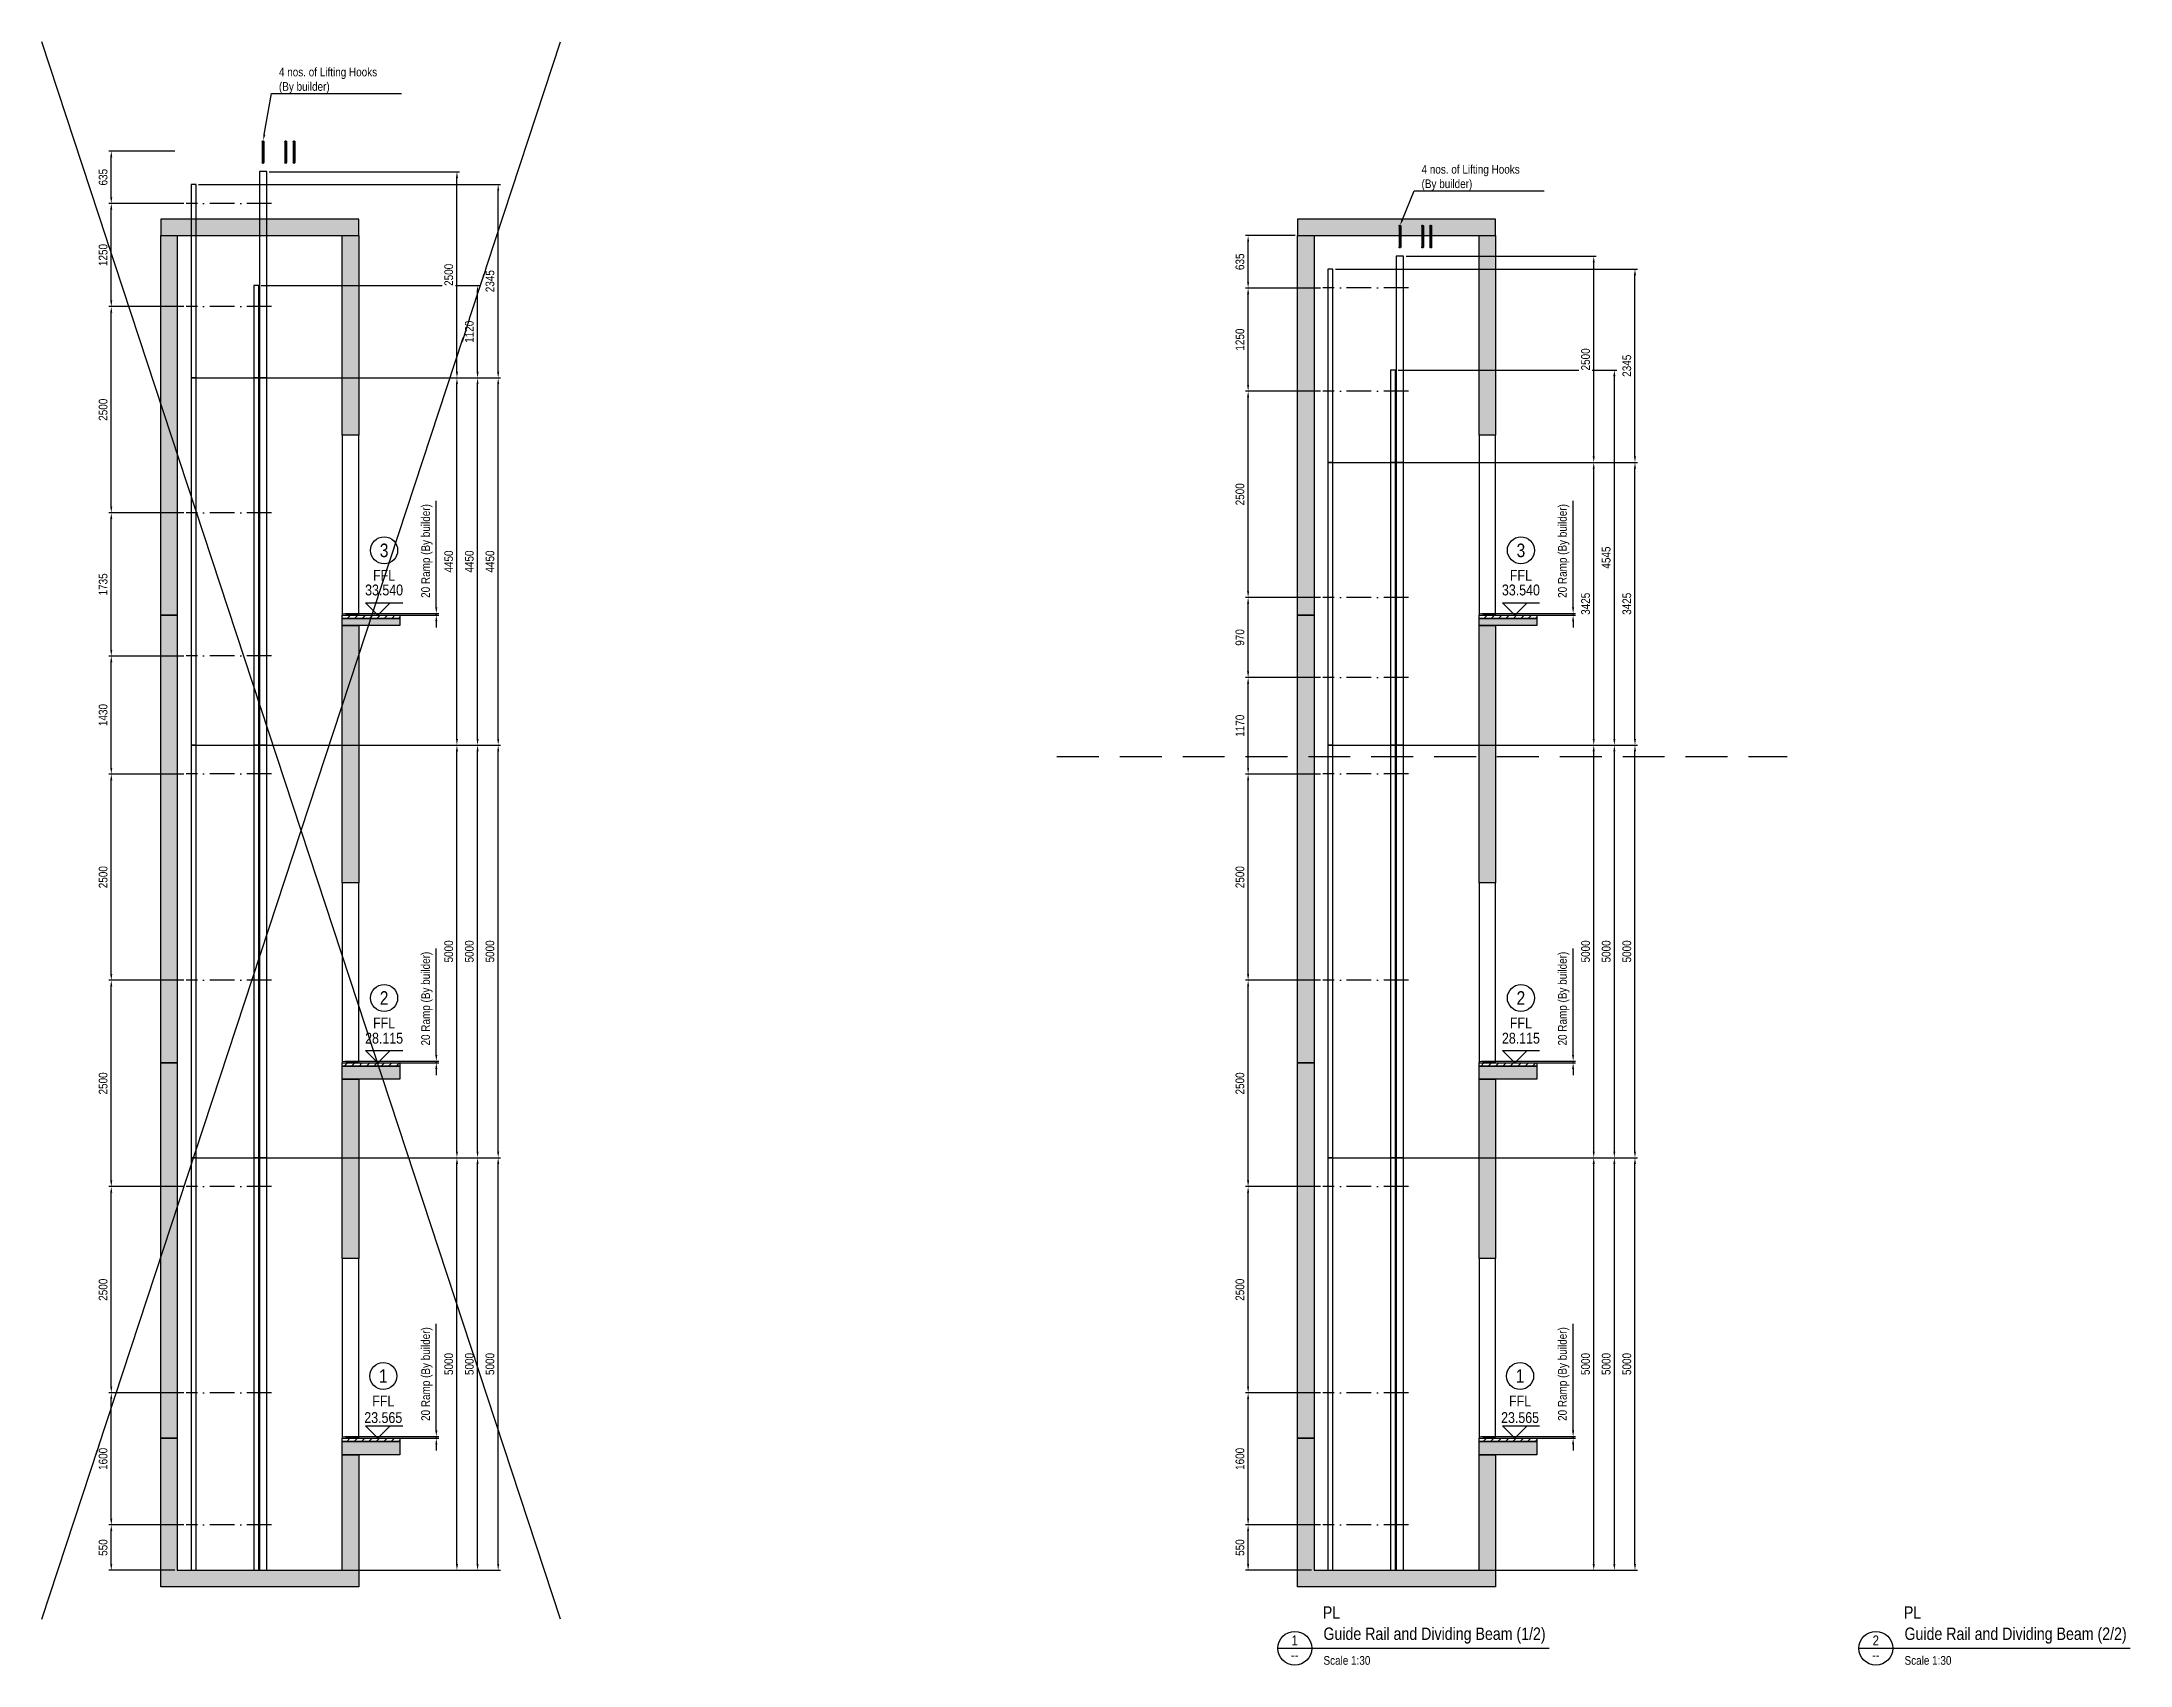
# Model space of a CAD drawing. Header units: millimetres. Extents: x -19123 to 6196, y -4552 to 15123.
import ezdxf
from ezdxf import colors
from ezdxf.entities.mleader import LeaderData, LeaderLine
from ezdxf.enums import TextEntityAlignment as Align
from ezdxf.math import Vec2, Vec3

# ---------------------------------------------------------------- set-up
doc = ezdxf.new("R2010")
doc.units = ezdxf.units.MM
doc.header["$MEASUREMENT"] = 0
doc.linetypes.add('ACAD_ISO10W100', pattern=[18, 12, -3, 0, -3])
doc.linetypes.add('HIDDEN', pattern=[9.525, 6.35, -3.175])
doc.layers.get('Defpoints').update_dxf_attribs({"color": 250})
for name, color, linetype in [('CONT_25', 1, 'Continuous'), ('CONT_35', 2, 'Continuous'), ('CONT_50', 5, 'Continuous'), ('CONT_70', 4, 'Continuous'), ('DASHD_35', 2, 'ACAD_ISO10W100'), ('DIM_35', 7, 'Continuous'), ('HATCH_35', 2, 'Continuous'), ('TEXT_35', 2, 'Continuous'), ('TEXT_DWGTITLE', 7, 'Continuous')]:
    doc.layers.add(name, color=color, linetype=linetype)
doc.styles.add('Arial Main', font='ARIALN.TTF')
doc.styles.add('ARIAL-N', font='ARIALN.TTF')
doc.dimstyles.new('KONE_30', dxfattribs={"dimscale": 30, "dimtxt": 3.5, "dimasz": 2.5, "dimexe": 1, "dimexo": 1, "dimgap": 1.5, "dimtad": 1, "dimdec": 0, "dimzin": 0, "dimdsep": 46, "dimtxsty": 'ARIAL-N', "dimcen": 0, "dimclrd": 256, "dimclre": 256, "dimclrt": 256, "dimadec": 1, "dimazin": 3, "dimtfac": 1, "dimtdec": 0, "dimtmove": 0, "dimatfit": 0, "dimfxl": 1, "dimtfill": 1, "dimtolj": 1, "dimtzin": 0, "dimarcsym": 0})
pattern_1 = [(50, (0, -1000), (364.3693, -31.878), [38.1, -419.1]), (355, (0, -1000), (-70.487, 382.114), [30.48, -335.281]), (100.4514, (30.36, -1002.66), (293.8825, 350.2355), [32.38, -356.1805]), (46.1842, (0, -898.4), (542.158, -84.085), [57.15, -628.65]), (96.6356, (45.2, -905.4), (474.808, 494.852), [48.57, -534.271]), (351.184, (0, -898.4), (474.808, 494.852), [45.72, -502.92]), (21, (50.8, -923.8), (303.229, -204.5304), [38.1, -419.1]), (326, (50.8, -923.8), (123.604, 368.376), [30.48, -335.28]), (71.4514, (76.07, -940.84), (426.833, 163.8455), [32.38, -356.18]), (37.5, (0, -1000), (6.1772, 169.1101), [0, -331.216, 0, -340.36, 0, -336.55]), (7.5, (0, -1000), (133.6393, 200.3611), [0, -194.056, 0, -323.596, 0, -128.27]), (327.5, (-113.28, -1000), (271.1812, -11.4575), [0, -127, 0, -396.24, 0, -525.78]), (317.5, (-164.08, -1000), (296.2584, 50.853), [0, -165.1, 0, -263.144, 0, -373.38])]
pattern_2 = [(50, (-16480.07, -4600.6), (364.3693, -31.878), [38.1, -419.1]), (355, (-16480.07, -4600.6), (-70.487, 382.114), [30.48, -335.281]), (100.4514, (-16449.7, -4603.25), (293.8825, 350.2355), [32.38, -356.1805]), (46.1842, (-16480.07, -4499), (542.158, -84.085), [57.15, -628.65]), (96.6356, (-16434.9, -4506), (474.808, 494.852), [48.57, -534.271]), (351.184, (-16480.07, -4499), (474.808, 494.852), [45.72, -502.92]), (21, (-16429.27, -4524.4), (303.229, -204.5304), [38.1, -419.1]), (326, (-16429.27, -4524.4), (123.604, 368.376), [30.48, -335.28]), (71.4514, (-16404, -4541.44), (426.833, 163.8455), [32.38, -356.18]), (37.5, (-16480.07, -4600.6), (6.1772, 169.1101), [0, -331.216, 0, -340.36, 0, -336.55]), (7.5, (-16480.07, -4600.6), (133.6393, 200.3611), [0, -194.056, 0, -323.596, 0, -128.27]), (327.5, (-16593.35, -4600.6), (271.1812, -11.4575), [0, -127, 0, -396.24, 0, -525.78]), (317.5, (-16644.15, -4600.6), (296.2584, 50.853), [0, -165.1, 0, -263.144, 0, -373.38])]

msp = doc.modelspace()

# ---------------------------------------------------------------- texts
at = {"layer": 'TEXT_DWGTITLE', "color": 7, "style": 'Arial Main'}
for s, height, p in [('PL', 150, (-3592.6, -3987.4)), ('PL', 150, (3451.7, -3987.4)), ('Guide Rail and Dividing Beam (1/2)', 150, (-3585, -4245.1)), ('Guide Rail and Dividing Beam (2/2)', 150, (3459.3, -4245.1)), ('Scale 1:30', 105, (-3584.5, -4545.9)), ('Scale 1:30', 105, (3459.8, -4545.9))]:
    msp.add_text(s, height=height, dxfattribs=at).set_placement(p)
for s, p in [('1', (-3933.2, -4311.3)), ('2', (3111.1, -4311.3)), ('--', (-3933.2, -4488.1)), ('--', (3111.1, -4488.1))]:
    msp.add_text(s, height=120, dxfattribs=at).set_placement(p, align=Align.CENTER)

# ---------------------------------------------------------------- blocks, each defined once
blk = doc.blocks.new('M004650412_PL1_Shaft_Guide&Beam_Splited_part0')
at = {"layer": 'CONT_50'}
for points in [[(-832, 13675), (-772, 13675), (-772, 16020), (-832, 16020)], [(-4, 13675), (85, 13675), (85, 16175), (-4, 16175)], [(-72, 13675), (-12, 13675), (-12, 14795), (-72, 14795)], [(-832, 10250), (-772, 10250), (-772, 13675), (-832, 13675)], [(-72, 10250), (-12, 10250), (-12, 13675), (-72, 13675)], [(-4, 10250), (85, 10250), (85, 13675), (-4, 13675)], [(-832, 5250), (-772, 5250), (-772, 10250), (-832, 10250)], [(-72, 5250), (-12, 5250), (-12, 10250), (-72, 10250)], [(-4, 5250), (85, 5250), (85, 10250), (-4, 10250)], [(-832, 250), (-772, 250), (-772, 5250), (-832, 5250)], [(-72, 250), (-12, 250), (-12, 5250), (-72, 5250)], [(-4, 250), (85, 250), (85, 5250), (-4, 5250)]]:
    blk.add_lwpolyline(points, close=True, dxfattribs=at)
at = {"layer": 'DASHD_35', "ltscale": 25}
for p, q in [((144, 15790), (-892, 15790)), ((144, 14540), (-892, 14540)), ((144, 12040), (-892, 12040)), ((144, 11070), (-892, 11070)), ((144, 9900), (-892, 9900)), ((144, 7400), (-892, 7400)), ((144, 4900), (-892, 4900)), ((144, 2400), (-892, 2400)), ((144, 800), (-892, 800))]:
    blk.add_line(p, q, dxfattribs=at)
blk = doc.blocks.new('M004650412_PL1_Shaft_Splited_part0')
at = {"layer": 'HATCH_35'}
h = blk.add_hatch(dxfattribs=at)
h.set_pattern_fill('AR-CONC', color=254, scale=2)
h.set_pattern_definition(pattern_1)
h.paths.add_polyline_path([(-1200, 0), (-1200, 1800), (-1000, 1800), (-1000, 200), (1000, 200), (1000, 1600), (1200, 1600), (1200, 0)])
h.paths.add_polyline_path([(-1000, 1800), (-1200, 1800), (-1200, 6350), (-1000, 6350)])
h.paths.add_polyline_path([(-1000, 6350), (-1200, 6350), (-1200, 11775), (-1000, 11775)])
h.paths.add_polyline_path([(-1000, 11775), (-1200, 11775), (-1200, 16375), (-1000, 16375)])
h.paths.add_polyline_path([(-1200, 16375), (1200, 16375), (1200, 16575), (-1200, 16575)])
h = blk.add_hatch(dxfattribs=at)
h.set_pattern_fill('AR-CONC', color=254, scale=2)
h.set_pattern_definition(pattern_1)
h.paths.add_polyline_path([(1200, 3980), (1000, 3980), (1000, 6150), (1200, 6150)])
h.paths.add_polyline_path([(1200, 8530), (1000, 8530), (1000, 11650), (1200, 11650)])
h.paths.add_polyline_path([(1200, 13955), (1000, 13955), (1000, 16375), (1200, 16375)])
h = blk.add_hatch(dxfattribs=at)
h.set_pattern_fill('ANSI31', color=254, scale=20)
h.set_pattern_definition([(45, (0, -1000), (-44.90128, 44.90128), [])])
h.paths.add_polyline_path([(1000, 1800), (1700, 1800), (1700, 1760), (1000, 1760)])
h.paths.add_polyline_path([(1000, 6350), (1700, 6350), (1700, 6310), (1000, 6310)])
h.paths.add_polyline_path([(1000, 11775), (1700, 11775), (1700, 11735), (1000, 11735)])
h = blk.add_hatch(dxfattribs=at)
h.set_pattern_fill('AR-CONC', color=254, scale=2)
h.set_pattern_definition(pattern_1)
h.paths.add_polyline_path([(1000, 1760), (1700, 1760), (1700, 1600), (1000, 1600)])
h.paths.add_polyline_path([(1000, 6310), (1700, 6310), (1700, 6150), (1000, 6150)])
h.paths.add_polyline_path([(1000, 11735), (1700, 11735), (1700, 11650), (1000, 11650)])
at = {"layer": 'CONT_25', "color": 4}
for points in [[(-1200, 16375), (1200, 16375), (1200, 16575), (-1200, 16575)], [(-1000, 11775), (-1200, 11775), (-1200, 16375), (-1000, 16375)], [(1200, 13955), (1000, 13955), (1000, 16375), (1200, 16375)], [(1000, 11775), (1200, 11775), (1200, 13955), (1000, 13955)], [(-1000, 6350), (-1200, 6350), (-1200, 11775), (-1000, 11775)], [(1000, 11775), (1700, 11775), (1700, 11735), (1000, 11735)], [(1000, 11735), (1700, 11735), (1700, 11650), (1000, 11650)], [(1200, 8530), (1000, 8530), (1000, 11650), (1200, 11650)], [(1000, 6350), (1200, 6350), (1200, 8530), (1000, 8530)], [(-1000, 1800), (-1200, 1800), (-1200, 6350), (-1000, 6350)], [(1000, 6350), (1700, 6350), (1700, 6310), (1000, 6310)], [(1000, 6310), (1700, 6310), (1700, 6150), (1000, 6150)], [(1200, 3980), (1000, 3980), (1000, 6150), (1200, 6150)], [(1000, 1800), (1200, 1800), (1200, 3980), (1000, 3980)], [(-1200, 0), (-1200, 1800), (-1000, 1800), (-1000, 200), (1000, 200), (1000, 1600), (1200, 1600), (1200, 0)], [(1000, 1800), (1700, 1800), (1700, 1760), (1000, 1760)], [(1000, 1760), (1700, 1760), (1700, 1600), (1000, 1600)]]:
    blk.add_lwpolyline(points, close=True, dxfattribs=at)
at = {"layer": 'CONT_70'}
for p, q in [((1000, 11795), (1250, 11775)), ((1000, 6370), (1250, 6350)), ((1000, 1820), (1250, 1800))]:
    blk.add_line(p, q, dxfattribs=at)
blk = doc.blocks.new('*D8')
at = {"layer": 'Defpoints', "color": 0, "transparency": 16777216}
for p in [(-2613, 1599), (-308, 1599), (-2702, -3401)]:
    blk.add_point(p, dxfattribs=at)
at = {"layer": 'DIM_35', "lineweight": -2, "transparency": 16777216}
for p, q in [((-2583, 1599), (-278, 1599)), ((-308, -3326), (-308, 1524)), ((-2672, -3401), (-278, -3401))]:
    blk.add_line(p, q, dxfattribs=at)
at = {"layer": 'DIM_35', "transparency": 16777216}
for points in [[(-321, 1524), (-296, 1524), (-308, 1599)], [(-321, -3326), (-296, -3326), (-308, -3401)]]:
    blk.add_solid(points, dxfattribs=at)
at = {"layer": 'DIM_35', "transparency": 16777216, "insert": (-407, -901), "char_height": 105, "attachment_point": 5, "rotation": 90, "style": 'ARIAL-N', "bg_fill": 3, "box_fill_scale": 1.25, "bg_fill_color": 256, "bg_fill_true_color": 13158600, "bg_fill_transparency": 0}
blk.add_mtext('\\A1;5000', dxfattribs=at)
blk = doc.blocks.new('*D9')
at = {"layer": 'Defpoints', "color": 0, "transparency": 16777216}
for p in [(-2613, 6599), (-308, 6599), (-2702, 1599)]:
    blk.add_point(p, dxfattribs=at)
at = {"layer": 'DIM_35', "lineweight": -2, "transparency": 16777216}
for p, q in [((-2583, 6599), (-278, 6599)), ((-308, 1674), (-308, 6524)), ((-2672, 1599), (-278, 1599))]:
    blk.add_line(p, q, dxfattribs=at)
at = {"layer": 'DIM_35', "transparency": 16777216}
for points in [[(-321, 6524), (-296, 6524), (-308, 6599)], [(-321, 1674), (-296, 1674), (-308, 1599)]]:
    blk.add_solid(points, dxfattribs=at)
at = {"layer": 'DIM_35', "transparency": 16777216, "insert": (-407, 4099), "char_height": 105, "attachment_point": 5, "rotation": 90, "style": 'ARIAL-N', "bg_fill": 3, "box_fill_scale": 1.25, "bg_fill_color": 256, "bg_fill_true_color": 13158600, "bg_fill_transparency": 0}
blk.add_mtext('\\A1;5000', dxfattribs=at)
blk = doc.blocks.new('*D10')
at = {"layer": 'Defpoints', "color": 0, "transparency": 16777216}
for p in [(-2613, 10024), (-308, 10024), (-2702, 6599)]:
    blk.add_point(p, dxfattribs=at)
at = {"layer": 'DIM_35', "lineweight": -2, "transparency": 16777216}
for p, q in [((-2583, 10024), (-278, 10024)), ((-308, 6674), (-308, 9949)), ((-2672, 6599), (-278, 6599))]:
    blk.add_line(p, q, dxfattribs=at)
at = {"layer": 'DIM_35', "transparency": 16777216}
for points in [[(-321, 9949), (-296, 9949), (-308, 10024)], [(-321, 6674), (-296, 6674), (-308, 6599)]]:
    blk.add_solid(points, dxfattribs=at)
at = {"layer": 'DIM_35', "transparency": 16777216, "insert": (-407, 8312), "char_height": 105, "attachment_point": 5, "rotation": 90, "style": 'ARIAL-N', "bg_fill": 3, "box_fill_scale": 1.25, "bg_fill_color": 256, "bg_fill_true_color": 13158600, "bg_fill_transparency": 0}
blk.add_mtext('\\A1;3425', dxfattribs=at)
blk = doc.blocks.new('*D11')
at = {"layer": 'Defpoints', "color": 0, "transparency": 16777216}
for p in [(-2613, 12524), (-308, 12524), (-2702, 10024)]:
    blk.add_point(p, dxfattribs=at)
at = {"layer": 'DIM_35', "lineweight": -2, "transparency": 16777216}
for p, q in [((-2583, 12524), (-278, 12524)), ((-308, 10099), (-308, 12449)), ((-2672, 10024), (-278, 10024))]:
    blk.add_line(p, q, dxfattribs=at)
at = {"layer": 'DIM_35', "transparency": 16777216}
for points in [[(-321, 12449), (-296, 12449), (-308, 12524)], [(-321, 10099), (-296, 10099), (-308, 10024)]]:
    blk.add_solid(points, dxfattribs=at)
at = {"layer": 'DIM_35', "transparency": 16777216, "insert": (-407, 11274), "char_height": 105, "attachment_point": 5, "rotation": 90, "style": 'ARIAL-N', "bg_fill": 3, "box_fill_scale": 1.25, "bg_fill_color": 256, "bg_fill_true_color": 13158600, "bg_fill_transparency": 0}
blk.add_mtext('\\A1;2500', dxfattribs=at)
blk = doc.blocks.new('*D12')
at = {"layer": 'Defpoints', "color": 0, "transparency": 16777216}
for p in [(-2710, 1599), (-58, 1599), (-2770, -3401)]:
    blk.add_point(p, dxfattribs=at)
at = {"layer": 'DIM_35', "lineweight": -2, "transparency": 16777216}
for p, q in [((-2680, 1599), (-28, 1599)), ((-58, -3326), (-58, 1524)), ((-2740, -3401), (-28, -3401))]:
    blk.add_line(p, q, dxfattribs=at)
at = {"layer": 'DIM_35', "transparency": 16777216}
for points in [[(-71, 1524), (-46, 1524), (-58, 1599)], [(-71, -3326), (-46, -3326), (-58, -3401)]]:
    blk.add_solid(points, dxfattribs=at)
at = {"layer": 'DIM_35', "transparency": 16777216, "insert": (-157, -901), "char_height": 105, "attachment_point": 5, "rotation": 90, "style": 'ARIAL-N', "bg_fill": 3, "box_fill_scale": 1.25, "bg_fill_color": 256, "bg_fill_true_color": 13158600, "bg_fill_transparency": 0}
blk.add_mtext('\\A1;5000', dxfattribs=at)
blk = doc.blocks.new('*D13')
at = {"layer": 'Defpoints', "color": 0, "transparency": 16777216}
for p in [(-2710, 6599), (-58, 6599), (-2770, 1599)]:
    blk.add_point(p, dxfattribs=at)
at = {"layer": 'DIM_35', "lineweight": -2, "transparency": 16777216}
for p, q in [((-2680, 6599), (-28, 6599)), ((-58, 1674), (-58, 6524)), ((-2740, 1599), (-28, 1599))]:
    blk.add_line(p, q, dxfattribs=at)
at = {"layer": 'DIM_35', "transparency": 16777216}
for points in [[(-71, 6524), (-46, 6524), (-58, 6599)], [(-71, 1674), (-46, 1674), (-58, 1599)]]:
    blk.add_solid(points, dxfattribs=at)
at = {"layer": 'DIM_35', "transparency": 16777216, "insert": (-157, 4099), "char_height": 105, "attachment_point": 5, "rotation": 90, "style": 'ARIAL-N', "bg_fill": 3, "box_fill_scale": 1.25, "bg_fill_color": 256, "bg_fill_true_color": 13158600, "bg_fill_transparency": 0}
blk.add_mtext('\\A1;5000', dxfattribs=at)
blk = doc.blocks.new('*D14')
at = {"layer": 'Defpoints', "color": 0, "transparency": 16777216}
for p in [(-2710, 11144), (-58, 11144), (-2770, 6599)]:
    blk.add_point(p, dxfattribs=at)
at = {"layer": 'DIM_35', "lineweight": -2, "transparency": 16777216}
for p, q in [((-2680, 11144), (-28, 11144)), ((-58, 6674), (-58, 11069)), ((-2740, 6599), (-28, 6599))]:
    blk.add_line(p, q, dxfattribs=at)
at = {"layer": 'DIM_35', "transparency": 16777216}
for points in [[(-71, 11069), (-46, 11069), (-58, 11144)], [(-71, 6674), (-46, 6674), (-58, 6599)]]:
    blk.add_solid(points, dxfattribs=at)
at = {"layer": 'DIM_35', "transparency": 16777216, "insert": (-157, 8872), "char_height": 105, "attachment_point": 5, "rotation": 90, "style": 'ARIAL-N', "bg_fill": 3, "box_fill_scale": 1.25, "bg_fill_color": 256, "bg_fill_true_color": 13158600, "bg_fill_transparency": 0}
blk.add_mtext('\\A1;4545', dxfattribs=at)
blk = doc.blocks.new('*D15')
at = {"layer": 'Defpoints', "color": 0, "transparency": 16777216}
for p in [(-3470, 1599), (192, 1599), (-3530, -3401)]:
    blk.add_point(p, dxfattribs=at)
at = {"layer": 'DIM_35', "lineweight": -2, "transparency": 16777216}
for p, q in [((-3440, 1599), (222, 1599)), ((192, -3326), (192, 1524)), ((-3500, -3401), (222, -3401))]:
    blk.add_line(p, q, dxfattribs=at)
at = {"layer": 'DIM_35', "transparency": 16777216}
for points in [[(179, 1524), (204, 1524), (192, 1599)], [(179, -3326), (204, -3326), (192, -3401)]]:
    blk.add_solid(points, dxfattribs=at)
at = {"layer": 'DIM_35', "transparency": 16777216, "insert": (93, -901), "char_height": 105, "attachment_point": 5, "rotation": 90, "style": 'ARIAL-N', "bg_fill": 3, "box_fill_scale": 1.25, "bg_fill_color": 256, "bg_fill_true_color": 13158600, "bg_fill_transparency": 0}
blk.add_mtext('\\A1;5000', dxfattribs=at)
blk = doc.blocks.new('*D16')
at = {"layer": 'Defpoints', "color": 0, "transparency": 16777216}
for p in [(-3470, 6599), (192, 6599), (-3530, 1599)]:
    blk.add_point(p, dxfattribs=at)
at = {"layer": 'DIM_35', "lineweight": -2, "transparency": 16777216}
for p, q in [((-3440, 6599), (222, 6599)), ((192, 1674), (192, 6524)), ((-3500, 1599), (222, 1599))]:
    blk.add_line(p, q, dxfattribs=at)
at = {"layer": 'DIM_35', "transparency": 16777216}
for points in [[(179, 6524), (204, 6524), (192, 6599)], [(179, 1674), (204, 1674), (192, 1599)]]:
    blk.add_solid(points, dxfattribs=at)
at = {"layer": 'DIM_35', "transparency": 16777216, "insert": (93, 4099), "char_height": 105, "attachment_point": 5, "rotation": 90, "style": 'ARIAL-N', "bg_fill": 3, "box_fill_scale": 1.25, "bg_fill_color": 256, "bg_fill_true_color": 13158600, "bg_fill_transparency": 0}
blk.add_mtext('\\A1;5000', dxfattribs=at)
blk = doc.blocks.new('*D17')
at = {"layer": 'Defpoints', "color": 0, "transparency": 16777216}
for p in [(-3470, 10024), (192, 10024), (-3530, 6599)]:
    blk.add_point(p, dxfattribs=at)
at = {"layer": 'DIM_35', "lineweight": -2, "transparency": 16777216}
for p, q in [((-3440, 10024), (222, 10024)), ((192, 6674), (192, 9949)), ((-3500, 6599), (222, 6599))]:
    blk.add_line(p, q, dxfattribs=at)
at = {"layer": 'DIM_35', "transparency": 16777216}
for points in [[(179, 9949), (204, 9949), (192, 10024)], [(179, 6674), (204, 6674), (192, 6599)]]:
    blk.add_solid(points, dxfattribs=at)
at = {"layer": 'DIM_35', "transparency": 16777216, "insert": (93, 8312), "char_height": 105, "attachment_point": 5, "rotation": 90, "style": 'ARIAL-N', "bg_fill": 3, "box_fill_scale": 1.25, "bg_fill_color": 256, "bg_fill_true_color": 13158600, "bg_fill_transparency": 0}
blk.add_mtext('\\A1;3425', dxfattribs=at)
blk = doc.blocks.new('*D18')
at = {"layer": 'Defpoints', "color": 0, "transparency": 16777216}
for p in [(-3470, 12369), (192, 12369), (-3530, 10024)]:
    blk.add_point(p, dxfattribs=at)
at = {"layer": 'DIM_35', "lineweight": -2, "transparency": 16777216}
for p, q in [((-3440, 12369), (222, 12369)), ((192, 10099), (192, 12294)), ((-3500, 10024), (222, 10024))]:
    blk.add_line(p, q, dxfattribs=at)
at = {"layer": 'DIM_35', "transparency": 16777216}
for points in [[(179, 12294), (204, 12294), (192, 12369)], [(179, 10099), (204, 10099), (192, 10024)]]:
    blk.add_solid(points, dxfattribs=at)
at = {"layer": 'DIM_35', "transparency": 16777216, "insert": (93, 11197), "char_height": 105, "attachment_point": 5, "rotation": 90, "style": 'ARIAL-N', "bg_fill": 3, "box_fill_scale": 1.25, "bg_fill_color": 256, "bg_fill_true_color": 13158600, "bg_fill_transparency": 0}
blk.add_mtext('\\A1;2345', dxfattribs=at)
blk = doc.blocks.new('*D19')
at = {"layer": 'Defpoints', "color": 0, "transparency": 16777216}
for p in [(-4498, -2851), (-3590, -2851), (-3698, -3401)]:
    blk.add_point(p, dxfattribs=at)
at = {"layer": 'DIM_35', "lineweight": -2, "transparency": 16777216}
for p, q in [((-3620, -2851), (-4528, -2851)), ((-4498, -3326), (-4498, -2926)), ((-3728, -3401), (-4528, -3401))]:
    blk.add_line(p, q, dxfattribs=at)
at = {"layer": 'DIM_35', "transparency": 16777216}
for points in [[(-4511, -2926), (-4486, -2926), (-4498, -2851)], [(-4511, -3326), (-4486, -3326), (-4498, -3401)]]:
    blk.add_solid(points, dxfattribs=at)
at = {"layer": 'DIM_35', "transparency": 16777216, "insert": (-4597, -3126), "char_height": 105, "attachment_point": 5, "rotation": 90, "style": 'ARIAL-N', "bg_fill": 3, "box_fill_scale": 1.25, "bg_fill_color": 256, "bg_fill_true_color": 13158600, "bg_fill_transparency": 0}
blk.add_mtext('\\A1;550', dxfattribs=at)
blk = doc.blocks.new('*D20')
at = {"layer": 'Defpoints', "color": 0, "transparency": 16777216}
for p in [(-4498, -1251), (-3590, -1251), (-3590, -2851)]:
    blk.add_point(p, dxfattribs=at)
at = {"layer": 'DIM_35', "lineweight": -2, "transparency": 16777216}
for p, q in [((-3620, -1251), (-4528, -1251)), ((-4498, -2776), (-4498, -1326)), ((-3620, -2851), (-4528, -2851))]:
    blk.add_line(p, q, dxfattribs=at)
at = {"layer": 'DIM_35', "transparency": 16777216}
for points in [[(-4511, -1326), (-4486, -1326), (-4498, -1251)], [(-4511, -2776), (-4486, -2776), (-4498, -2851)]]:
    blk.add_solid(points, dxfattribs=at)
at = {"layer": 'DIM_35', "transparency": 16777216, "insert": (-4597, -2051), "char_height": 105, "attachment_point": 5, "rotation": 90, "style": 'ARIAL-N', "bg_fill": 3, "box_fill_scale": 1.25, "bg_fill_color": 256, "bg_fill_true_color": 13158600, "bg_fill_transparency": 0}
blk.add_mtext('\\A1;1600', dxfattribs=at)
blk = doc.blocks.new('*D21')
at = {"layer": 'Defpoints', "color": 0, "transparency": 16777216}
for p in [(-4498, 1249), (-3590, 1249), (-3590, -1251)]:
    blk.add_point(p, dxfattribs=at)
at = {"layer": 'DIM_35', "lineweight": -2, "transparency": 16777216}
for p, q in [((-3620, 1249), (-4528, 1249)), ((-4498, -1176), (-4498, 1174)), ((-3620, -1251), (-4528, -1251))]:
    blk.add_line(p, q, dxfattribs=at)
at = {"layer": 'DIM_35', "transparency": 16777216}
for points in [[(-4511, 1174), (-4486, 1174), (-4498, 1249)], [(-4511, -1176), (-4486, -1176), (-4498, -1251)]]:
    blk.add_solid(points, dxfattribs=at)
at = {"layer": 'DIM_35', "transparency": 16777216, "insert": (-4597, -1), "char_height": 105, "attachment_point": 5, "rotation": 90, "style": 'ARIAL-N', "bg_fill": 3, "box_fill_scale": 1.25, "bg_fill_color": 256, "bg_fill_true_color": 13158600, "bg_fill_transparency": 0}
blk.add_mtext('\\A1;2500', dxfattribs=at)
blk = doc.blocks.new('*D22')
at = {"layer": 'Defpoints', "color": 0, "transparency": 16777216}
for p in [(-4498, 3749), (-3590, 3749), (-3590, 1249)]:
    blk.add_point(p, dxfattribs=at)
at = {"layer": 'DIM_35', "lineweight": -2, "transparency": 16777216}
for p, q in [((-3620, 3749), (-4528, 3749)), ((-4498, 1324), (-4498, 3674)), ((-3620, 1249), (-4528, 1249))]:
    blk.add_line(p, q, dxfattribs=at)
at = {"layer": 'DIM_35', "transparency": 16777216}
for points in [[(-4511, 3674), (-4486, 3674), (-4498, 3749)], [(-4511, 1324), (-4486, 1324), (-4498, 1249)]]:
    blk.add_solid(points, dxfattribs=at)
at = {"layer": 'DIM_35', "transparency": 16777216, "insert": (-4597, 2499), "char_height": 105, "attachment_point": 5, "rotation": 90, "style": 'ARIAL-N', "bg_fill": 3, "box_fill_scale": 1.25, "bg_fill_color": 256, "bg_fill_true_color": 13158600, "bg_fill_transparency": 0}
blk.add_mtext('\\A1;2500', dxfattribs=at)
blk = doc.blocks.new('*D23')
at = {"layer": 'Defpoints', "color": 0, "transparency": 16777216}
for p in [(-4498, 6249), (-3590, 6249), (-3590, 3749)]:
    blk.add_point(p, dxfattribs=at)
at = {"layer": 'DIM_35', "lineweight": -2, "transparency": 16777216}
for p, q in [((-3620, 6249), (-4528, 6249)), ((-4498, 3824), (-4498, 6174)), ((-3620, 3749), (-4528, 3749))]:
    blk.add_line(p, q, dxfattribs=at)
at = {"layer": 'DIM_35', "transparency": 16777216}
for points in [[(-4511, 6174), (-4486, 6174), (-4498, 6249)], [(-4511, 3824), (-4486, 3824), (-4498, 3749)]]:
    blk.add_solid(points, dxfattribs=at)
at = {"layer": 'DIM_35', "transparency": 16777216, "insert": (-4597, 4999), "char_height": 105, "attachment_point": 5, "rotation": 90, "style": 'ARIAL-N', "bg_fill": 3, "box_fill_scale": 1.25, "bg_fill_color": 256, "bg_fill_true_color": 13158600, "bg_fill_transparency": 0}
blk.add_mtext('\\A1;2500', dxfattribs=at)
blk = doc.blocks.new('*D24')
at = {"layer": 'Defpoints', "color": 0, "transparency": 16777216}
for p in [(-4498, 7419), (-3590, 7419), (-3590, 6249)]:
    blk.add_point(p, dxfattribs=at)
at = {"layer": 'DIM_35', "lineweight": -2, "transparency": 16777216}
for p, q in [((-3620, 7419), (-4528, 7419)), ((-4498, 6324), (-4498, 7344)), ((-3620, 6249), (-4528, 6249))]:
    blk.add_line(p, q, dxfattribs=at)
at = {"layer": 'DIM_35', "transparency": 16777216}
for points in [[(-4511, 7344), (-4486, 7344), (-4498, 7419)], [(-4511, 6324), (-4486, 6324), (-4498, 6249)]]:
    blk.add_solid(points, dxfattribs=at)
at = {"layer": 'DIM_35', "transparency": 16777216, "insert": (-4597, 6834), "char_height": 105, "attachment_point": 5, "rotation": 90, "style": 'ARIAL-N', "bg_fill": 3, "box_fill_scale": 1.25, "bg_fill_color": 256, "bg_fill_true_color": 13158600, "bg_fill_transparency": 0}
blk.add_mtext('\\A1;1170', dxfattribs=at)
blk = doc.blocks.new('*D25')
at = {"layer": 'Defpoints', "color": 0, "transparency": 16777216}
for p in [(-4498, 8389), (-3590, 8389), (-3590, 7419)]:
    blk.add_point(p, dxfattribs=at)
at = {"layer": 'DIM_35', "lineweight": -2, "transparency": 16777216}
for p, q in [((-3620, 8389), (-4528, 8389)), ((-4498, 7494), (-4498, 8314)), ((-3620, 7419), (-4528, 7419))]:
    blk.add_line(p, q, dxfattribs=at)
at = {"layer": 'DIM_35', "transparency": 16777216}
for points in [[(-4511, 8314), (-4486, 8314), (-4498, 8389)], [(-4511, 7494), (-4486, 7494), (-4498, 7419)]]:
    blk.add_solid(points, dxfattribs=at)
at = {"layer": 'DIM_35', "transparency": 16777216, "insert": (-4597, 7904), "char_height": 105, "attachment_point": 5, "rotation": 90, "style": 'ARIAL-N', "bg_fill": 3, "box_fill_scale": 1.25, "bg_fill_color": 256, "bg_fill_true_color": 13158600, "bg_fill_transparency": 0}
blk.add_mtext('\\A1;970', dxfattribs=at)
blk = doc.blocks.new('*D26')
at = {"layer": 'Defpoints', "color": 0, "transparency": 16777216}
for p in [(-4498, 10889), (-3590, 10889), (-3590, 8389)]:
    blk.add_point(p, dxfattribs=at)
at = {"layer": 'DIM_35', "lineweight": -2, "transparency": 16777216}
for p, q in [((-3620, 10889), (-4528, 10889)), ((-4498, 8464), (-4498, 10814)), ((-3620, 8389), (-4528, 8389))]:
    blk.add_line(p, q, dxfattribs=at)
at = {"layer": 'DIM_35', "transparency": 16777216}
for points in [[(-4511, 10814), (-4486, 10814), (-4498, 10889)], [(-4511, 8464), (-4486, 8464), (-4498, 8389)]]:
    blk.add_solid(points, dxfattribs=at)
at = {"layer": 'DIM_35', "transparency": 16777216, "insert": (-4597, 9639), "char_height": 105, "attachment_point": 5, "rotation": 90, "style": 'ARIAL-N', "bg_fill": 3, "box_fill_scale": 1.25, "bg_fill_color": 256, "bg_fill_true_color": 13158600, "bg_fill_transparency": 0}
blk.add_mtext('\\A1;2500', dxfattribs=at)
blk = doc.blocks.new('*D27')
at = {"layer": 'Defpoints', "color": 0, "transparency": 16777216}
for p in [(-4498, 12139), (-3590, 12139), (-3590, 10889)]:
    blk.add_point(p, dxfattribs=at)
at = {"layer": 'DIM_35', "lineweight": -2, "transparency": 16777216}
for p, q in [((-3620, 12139), (-4528, 12139)), ((-4498, 10964), (-4498, 12064)), ((-3620, 10889), (-4528, 10889))]:
    blk.add_line(p, q, dxfattribs=at)
at = {"layer": 'DIM_35', "transparency": 16777216}
for points in [[(-4511, 12064), (-4486, 12064), (-4498, 12139)], [(-4511, 10964), (-4486, 10964), (-4498, 10889)]]:
    blk.add_solid(points, dxfattribs=at)
at = {"layer": 'DIM_35', "transparency": 16777216, "insert": (-4597, 11514), "char_height": 105, "attachment_point": 5, "rotation": 90, "style": 'ARIAL-N', "bg_fill": 3, "box_fill_scale": 1.25, "bg_fill_color": 256, "bg_fill_true_color": 13158600, "bg_fill_transparency": 0}
blk.add_mtext('\\A1;1250', dxfattribs=at)
blk = doc.blocks.new('*D28')
at = {"layer": 'Defpoints', "color": 0, "transparency": 16777216}
for p in [(-4498, 12774), (-3898, 12774), (-3590, 12139)]:
    blk.add_point(p, dxfattribs=at)
at = {"layer": 'DIM_35', "lineweight": -2, "transparency": 16777216}
for p, q in [((-3928, 12774), (-4528, 12774)), ((-4498, 12214), (-4498, 12699)), ((-3620, 12139), (-4528, 12139))]:
    blk.add_line(p, q, dxfattribs=at)
at = {"layer": 'DIM_35', "transparency": 16777216}
for points in [[(-4511, 12699), (-4486, 12699), (-4498, 12774)], [(-4511, 12214), (-4486, 12214), (-4498, 12139)]]:
    blk.add_solid(points, dxfattribs=at)
at = {"layer": 'DIM_35', "transparency": 16777216, "insert": (-4597, 12457), "char_height": 105, "attachment_point": 5, "rotation": 90, "style": 'ARIAL-N', "bg_fill": 3, "box_fill_scale": 1.25, "bg_fill_color": 256, "bg_fill_true_color": 13158600, "bg_fill_transparency": 0}
blk.add_mtext('\\A1;635', dxfattribs=at)
blk = doc.blocks.new('*D31')
at = {"layer": 'Defpoints', "color": 0, "transparency": 16777216}
for p in [(-1698, -1781), (-1698, -1801), (-558, -1781)]:
    blk.add_point(p, dxfattribs=at)
at = {"layer": 'DIM_35', "lineweight": -2, "transparency": 16777216}
for p, q in [((-558, -1706), (-558, -415)), ((-1668, -1781), (-528, -1781)), ((-1668, -1801), (-528, -1801)), ((-558, -1801), (-558, -1781)), ((-558, -1876), (-558, -1951))]:
    blk.add_line(p, q, dxfattribs=at)
at = {"layer": 'DIM_35', "transparency": 16777216}
for points in [[(-571, -1706), (-546, -1706), (-558, -1781)], [(-571, -1876), (-546, -1876), (-558, -1801)]]:
    blk.add_solid(points, dxfattribs=at)
at = {"layer": 'DIM_35', "transparency": 16777216, "insert": (-672, -1023), "char_height": 105, "attachment_point": 5, "rotation": 90, "style": 'ARIAL-N', "bg_fill": 3, "box_fill_scale": 1.25, "bg_fill_color": 256, "bg_fill_true_color": 13158600, "bg_fill_transparency": 0}
blk.add_mtext('\\A1;20 Ramp (By builder)', dxfattribs=at)
blk = doc.blocks.new('*D29')
at = {"layer": 'Defpoints', "color": 0, "transparency": 16777216}
for p in [(-1698, 2769), (-1698, 2749), (-558, 2769)]:
    blk.add_point(p, dxfattribs=at)
at = {"layer": 'DIM_35', "lineweight": -2, "transparency": 16777216}
for p, q in [((-558, 2844), (-558, 4135)), ((-1668, 2769), (-528, 2769)), ((-1668, 2749), (-528, 2749)), ((-558, 2749), (-558, 2769)), ((-558, 2674), (-558, 2599))]:
    blk.add_line(p, q, dxfattribs=at)
at = {"layer": 'DIM_35', "transparency": 16777216}
for points in [[(-571, 2844), (-546, 2844), (-558, 2769)], [(-571, 2674), (-546, 2674), (-558, 2749)]]:
    blk.add_solid(points, dxfattribs=at)
at = {"layer": 'DIM_35', "transparency": 16777216, "insert": (-672, 3527), "char_height": 105, "attachment_point": 5, "rotation": 90, "style": 'ARIAL-N', "bg_fill": 3, "box_fill_scale": 1.25, "bg_fill_color": 256, "bg_fill_true_color": 13158600, "bg_fill_transparency": 0}
blk.add_mtext('\\A1;20 Ramp (By builder)', dxfattribs=at)
blk = doc.blocks.new('*D30')
at = {"layer": 'Defpoints', "color": 0, "transparency": 16777216}
for p in [(-1698, 8194), (-1698, 8174), (-558, 8194)]:
    blk.add_point(p, dxfattribs=at)
at = {"layer": 'DIM_35', "lineweight": -2, "transparency": 16777216}
for p, q in [((-558, 8269), (-558, 9560)), ((-1668, 8194), (-528, 8194)), ((-1668, 8174), (-528, 8174)), ((-558, 8174), (-558, 8194)), ((-558, 8099), (-558, 8024))]:
    blk.add_line(p, q, dxfattribs=at)
at = {"layer": 'DIM_35', "transparency": 16777216}
for points in [[(-571, 8269), (-546, 8269), (-558, 8194)], [(-571, 8099), (-546, 8099), (-558, 8174)]]:
    blk.add_solid(points, dxfattribs=at)
at = {"layer": 'DIM_35', "transparency": 16777216, "insert": (-672, 8952), "char_height": 105, "attachment_point": 5, "rotation": 90, "style": 'ARIAL-N', "bg_fill": 3, "box_fill_scale": 1.25, "bg_fill_color": 256, "bg_fill_true_color": 13158600, "bg_fill_transparency": 0}
blk.add_mtext('\\A1;20 Ramp (By builder)', dxfattribs=at)
blk = doc.blocks.new('lifting eye')
at = {"color": 8, "linetype": 'HIDDEN'}
for p, q in [((-10, 115), (-10, 0)), ((0, 125), (0, 125)), ((10, 115), (10, 0))]:
    blk.add_line(p, q, dxfattribs=at)
for p, q in [((-10, 0), (-10, -140)), ((10, 0), (10, -140)), ((0, -150), (0, -150))]:
    blk.add_line(p, q)
for start, end in [(90, 180), (0, 90)]:
    blk.add_arc((0, 115), 10, start, end, dxfattribs=at)
for start, end in [(180, 270), (270, 0)]:
    blk.add_arc((0, -140), 10, start, end)
at = {"layer": 'Defpoints'}
blk.add_line((0, 125), (0, -150), dxfattribs=at)
blk = doc.blocks.new('*D34')
at = {"layer": 'Defpoints', "color": 0, "transparency": 16777216}
for p in [(-16395, 1599), (-14090, 1599), (-16484, -3401)]:
    blk.add_point(p, dxfattribs=at)
at = {"layer": 'DIM_35', "lineweight": -2, "transparency": 16777216}
for p, q in [((-16365, 1599), (-14060, 1599)), ((-14090, -3326), (-14090, 1524)), ((-16454, -3401), (-14060, -3401))]:
    blk.add_line(p, q, dxfattribs=at)
at = {"layer": 'DIM_35', "transparency": 16777216}
for points in [[(-14102, 1524), (-14077, 1524), (-14090, 1599)], [(-14102, -3326), (-14077, -3326), (-14090, -3401)]]:
    blk.add_solid(points, dxfattribs=at)
at = {"layer": 'DIM_35', "transparency": 16777216, "insert": (-14189, -901), "char_height": 105, "attachment_point": 5, "rotation": 90, "style": 'ARIAL-N', "bg_fill": 3, "box_fill_scale": 1.25, "bg_fill_color": 256, "bg_fill_true_color": 13158600, "bg_fill_transparency": 0}
blk.add_mtext('\\A1;5000', dxfattribs=at)
blk = doc.blocks.new('*D35')
at = {"layer": 'Defpoints', "color": 0, "transparency": 16777216}
for p in [(-16395, 6599), (-14090, 6599), (-16484, 1599)]:
    blk.add_point(p, dxfattribs=at)
at = {"layer": 'DIM_35', "lineweight": -2, "transparency": 16777216}
for p, q in [((-16365, 6599), (-14060, 6599)), ((-14090, 1674), (-14090, 6524)), ((-16454, 1599), (-14060, 1599))]:
    blk.add_line(p, q, dxfattribs=at)
at = {"layer": 'DIM_35', "transparency": 16777216}
for points in [[(-14102, 6524), (-14077, 6524), (-14090, 6599)], [(-14102, 1674), (-14077, 1674), (-14090, 1599)]]:
    blk.add_solid(points, dxfattribs=at)
at = {"layer": 'DIM_35', "transparency": 16777216, "insert": (-14189, 4099), "char_height": 105, "attachment_point": 5, "rotation": 90, "style": 'ARIAL-N', "bg_fill": 3, "box_fill_scale": 1.25, "bg_fill_color": 256, "bg_fill_true_color": 13158600, "bg_fill_transparency": 0}
blk.add_mtext('\\A1;5000', dxfattribs=at)
blk = doc.blocks.new('*D36')
at = {"layer": 'Defpoints', "color": 0, "transparency": 16777216}
for p in [(-16395, 11049), (-14090, 11049), (-16484, 6599)]:
    blk.add_point(p, dxfattribs=at)
at = {"layer": 'DIM_35', "lineweight": -2, "transparency": 16777216}
for p, q in [((-16365, 11049), (-14060, 11049)), ((-14090, 6674), (-14090, 10974)), ((-16454, 6599), (-14060, 6599))]:
    blk.add_line(p, q, dxfattribs=at)
at = {"layer": 'DIM_35', "transparency": 16777216}
for points in [[(-14102, 10974), (-14077, 10974), (-14090, 11049)], [(-14102, 6674), (-14077, 6674), (-14090, 6599)]]:
    blk.add_solid(points, dxfattribs=at)
at = {"layer": 'DIM_35', "transparency": 16777216, "insert": (-14189, 8824), "char_height": 105, "attachment_point": 5, "rotation": 90, "style": 'ARIAL-N', "bg_fill": 3, "box_fill_scale": 1.25, "bg_fill_color": 256, "bg_fill_true_color": 13158600, "bg_fill_transparency": 0}
blk.add_mtext('\\A1;4450', dxfattribs=at)
blk = doc.blocks.new('*D38')
at = {"layer": 'Defpoints', "color": 0, "transparency": 16777216}
for p in [(-16492, 1599), (-13840, 1599), (-16552, -3401)]:
    blk.add_point(p, dxfattribs=at)
at = {"layer": 'DIM_35', "lineweight": -2, "transparency": 16777216}
for p, q in [((-16462, 1599), (-13810, 1599)), ((-13840, -3326), (-13840, 1524)), ((-16522, -3401), (-13810, -3401))]:
    blk.add_line(p, q, dxfattribs=at)
at = {"layer": 'DIM_35', "transparency": 16777216}
for points in [[(-13852, 1524), (-13827, 1524), (-13840, 1599)], [(-13852, -3326), (-13827, -3326), (-13840, -3401)]]:
    blk.add_solid(points, dxfattribs=at)
at = {"layer": 'DIM_35', "transparency": 16777216, "insert": (-13939, -901), "char_height": 105, "attachment_point": 5, "rotation": 90, "style": 'ARIAL-N', "bg_fill": 3, "box_fill_scale": 1.25, "bg_fill_color": 256, "bg_fill_true_color": 13158600, "bg_fill_transparency": 0}
blk.add_mtext('\\A1;5000', dxfattribs=at)
blk = doc.blocks.new('*D39')
at = {"layer": 'Defpoints', "color": 0, "transparency": 16777216}
for p in [(-16492, 6599), (-13840, 6599), (-16552, 1599)]:
    blk.add_point(p, dxfattribs=at)
at = {"layer": 'DIM_35', "lineweight": -2, "transparency": 16777216}
for p, q in [((-16462, 6599), (-13810, 6599)), ((-13840, 1674), (-13840, 6524)), ((-16522, 1599), (-13810, 1599))]:
    blk.add_line(p, q, dxfattribs=at)
at = {"layer": 'DIM_35', "transparency": 16777216}
for points in [[(-13852, 6524), (-13827, 6524), (-13840, 6599)], [(-13852, 1674), (-13827, 1674), (-13840, 1599)]]:
    blk.add_solid(points, dxfattribs=at)
at = {"layer": 'DIM_35', "transparency": 16777216, "insert": (-13939, 4099), "char_height": 105, "attachment_point": 5, "rotation": 90, "style": 'ARIAL-N', "bg_fill": 3, "box_fill_scale": 1.25, "bg_fill_color": 256, "bg_fill_true_color": 13158600, "bg_fill_transparency": 0}
blk.add_mtext('\\A1;5000', dxfattribs=at)
blk = doc.blocks.new('*D40')
at = {"layer": 'Defpoints', "color": 0, "transparency": 16777216}
for p in [(-16492, 11049), (-13840, 11049), (-16552, 6599)]:
    blk.add_point(p, dxfattribs=at)
at = {"layer": 'DIM_35', "lineweight": -2, "transparency": 16777216}
for p, q in [((-16462, 11049), (-13810, 11049)), ((-13840, 6674), (-13840, 10974)), ((-16522, 6599), (-13810, 6599))]:
    blk.add_line(p, q, dxfattribs=at)
at = {"layer": 'DIM_35', "transparency": 16777216}
for points in [[(-13852, 10974), (-13827, 10974), (-13840, 11049)], [(-13852, 6674), (-13827, 6674), (-13840, 6599)]]:
    blk.add_solid(points, dxfattribs=at)
at = {"layer": 'DIM_35', "transparency": 16777216, "insert": (-13939, 8824), "char_height": 105, "attachment_point": 5, "rotation": 90, "style": 'ARIAL-N', "bg_fill": 3, "box_fill_scale": 1.25, "bg_fill_color": 256, "bg_fill_true_color": 13158600, "bg_fill_transparency": 0}
blk.add_mtext('\\A1;4450', dxfattribs=at)
blk = doc.blocks.new('*D41')
at = {"layer": 'Defpoints', "color": 0, "transparency": 16777216}
for p in [(-16492, 12169), (-13840, 12169), (-16552, 11049)]:
    blk.add_point(p, dxfattribs=at)
at = {"layer": 'DIM_35', "lineweight": -2, "transparency": 16777216}
for p, q in [((-16462, 12169), (-13810, 12169)), ((-13840, 11124), (-13840, 12094)), ((-16522, 11049), (-13810, 11049))]:
    blk.add_line(p, q, dxfattribs=at)
at = {"layer": 'DIM_35', "transparency": 16777216}
for points in [[(-13852, 12094), (-13827, 12094), (-13840, 12169)], [(-13852, 11124), (-13827, 11124), (-13840, 11049)]]:
    blk.add_solid(points, dxfattribs=at)
at = {"layer": 'DIM_35', "transparency": 16777216, "insert": (-13939, 11609), "char_height": 105, "attachment_point": 5, "rotation": 90, "style": 'ARIAL-N', "bg_fill": 3, "box_fill_scale": 1.25, "bg_fill_color": 256, "bg_fill_true_color": 13158600, "bg_fill_transparency": 0}
blk.add_mtext('\\A1;1120', dxfattribs=at)
blk = doc.blocks.new('*D42')
at = {"layer": 'Defpoints', "color": 0, "transparency": 16777216}
for p in [(-17252, 1599), (-13590, 1599), (-17312, -3401)]:
    blk.add_point(p, dxfattribs=at)
at = {"layer": 'DIM_35', "lineweight": -2, "transparency": 16777216}
for p, q in [((-17222, 1599), (-13560, 1599)), ((-13590, -3326), (-13590, 1524)), ((-17282, -3401), (-13560, -3401))]:
    blk.add_line(p, q, dxfattribs=at)
at = {"layer": 'DIM_35', "transparency": 16777216}
for points in [[(-13602, 1524), (-13577, 1524), (-13590, 1599)], [(-13602, -3326), (-13577, -3326), (-13590, -3401)]]:
    blk.add_solid(points, dxfattribs=at)
at = {"layer": 'DIM_35', "transparency": 16777216, "insert": (-13689, -901), "char_height": 105, "attachment_point": 5, "rotation": 90, "style": 'ARIAL-N', "bg_fill": 3, "box_fill_scale": 1.25, "bg_fill_color": 256, "bg_fill_true_color": 13158600, "bg_fill_transparency": 0}
blk.add_mtext('\\A1;5000', dxfattribs=at)
blk = doc.blocks.new('*D43')
at = {"layer": 'Defpoints', "color": 0, "transparency": 16777216}
for p in [(-17252, 6599), (-13590, 6599), (-17312, 1599)]:
    blk.add_point(p, dxfattribs=at)
at = {"layer": 'DIM_35', "lineweight": -2, "transparency": 16777216}
for p, q in [((-17222, 6599), (-13560, 6599)), ((-13590, 1674), (-13590, 6524)), ((-17282, 1599), (-13560, 1599))]:
    blk.add_line(p, q, dxfattribs=at)
at = {"layer": 'DIM_35', "transparency": 16777216}
for points in [[(-13602, 6524), (-13577, 6524), (-13590, 6599)], [(-13602, 1674), (-13577, 1674), (-13590, 1599)]]:
    blk.add_solid(points, dxfattribs=at)
at = {"layer": 'DIM_35', "transparency": 16777216, "insert": (-13689, 4099), "char_height": 105, "attachment_point": 5, "rotation": 90, "style": 'ARIAL-N', "bg_fill": 3, "box_fill_scale": 1.25, "bg_fill_color": 256, "bg_fill_true_color": 13158600, "bg_fill_transparency": 0}
blk.add_mtext('\\A1;5000', dxfattribs=at)
blk = doc.blocks.new('*D44')
at = {"layer": 'Defpoints', "color": 0, "transparency": 16777216}
for p in [(-17252, 11049), (-13590, 11049), (-17312, 6599)]:
    blk.add_point(p, dxfattribs=at)
at = {"layer": 'DIM_35', "lineweight": -2, "transparency": 16777216}
for p, q in [((-17222, 11049), (-13560, 11049)), ((-13590, 6674), (-13590, 10974)), ((-17282, 6599), (-13560, 6599))]:
    blk.add_line(p, q, dxfattribs=at)
at = {"layer": 'DIM_35', "transparency": 16777216}
for points in [[(-13602, 10974), (-13577, 10974), (-13590, 11049)], [(-13602, 6674), (-13577, 6674), (-13590, 6599)]]:
    blk.add_solid(points, dxfattribs=at)
at = {"layer": 'DIM_35', "transparency": 16777216, "insert": (-13689, 8824), "char_height": 105, "attachment_point": 5, "rotation": 90, "style": 'ARIAL-N', "bg_fill": 3, "box_fill_scale": 1.25, "bg_fill_color": 256, "bg_fill_true_color": 13158600, "bg_fill_transparency": 0}
blk.add_mtext('\\A1;4450', dxfattribs=at)
blk = doc.blocks.new('*D45')
at = {"layer": 'Defpoints', "color": 0, "transparency": 16777216}
for p in [(-17252, 13394), (-13590, 13394), (-17312, 11049)]:
    blk.add_point(p, dxfattribs=at)
at = {"layer": 'DIM_35', "lineweight": -2, "transparency": 16777216}
for p, q in [((-17222, 13394), (-13560, 13394)), ((-13590, 11124), (-13590, 13319)), ((-17282, 11049), (-13560, 11049))]:
    blk.add_line(p, q, dxfattribs=at)
at = {"layer": 'DIM_35', "transparency": 16777216}
for points in [[(-13602, 13319), (-13577, 13319), (-13590, 13394)], [(-13602, 11124), (-13577, 11124), (-13590, 11049)]]:
    blk.add_solid(points, dxfattribs=at)
at = {"layer": 'DIM_35', "transparency": 16777216, "insert": (-13689, 12222), "char_height": 105, "attachment_point": 5, "rotation": 90, "style": 'ARIAL-N', "bg_fill": 3, "box_fill_scale": 1.25, "bg_fill_color": 256, "bg_fill_true_color": 13158600, "bg_fill_transparency": 0}
blk.add_mtext('\\A1;2345', dxfattribs=at)
blk = doc.blocks.new('*D46')
at = {"layer": 'Defpoints', "color": 0, "transparency": 16777216}
for p in [(-18280, -2851), (-17372, -2851), (-17480, -3401)]:
    blk.add_point(p, dxfattribs=at)
at = {"layer": 'DIM_35', "lineweight": -2, "transparency": 16777216}
for p, q in [((-17402, -2851), (-18310, -2851)), ((-18280, -3326), (-18280, -2926)), ((-17510, -3401), (-18310, -3401))]:
    blk.add_line(p, q, dxfattribs=at)
at = {"layer": 'DIM_35', "transparency": 16777216}
for points in [[(-18293, -2926), (-18268, -2926), (-18280, -2851)], [(-18293, -3326), (-18268, -3326), (-18280, -3401)]]:
    blk.add_solid(points, dxfattribs=at)
at = {"layer": 'DIM_35', "transparency": 16777216, "insert": (-18379, -3126), "char_height": 105, "attachment_point": 5, "rotation": 90, "style": 'ARIAL-N', "bg_fill": 3, "box_fill_scale": 1.25, "bg_fill_color": 256, "bg_fill_true_color": 13158600, "bg_fill_transparency": 0}
blk.add_mtext('\\A1;550', dxfattribs=at)
blk = doc.blocks.new('*D47')
at = {"layer": 'Defpoints', "color": 0, "transparency": 16777216}
for p in [(-18280, -1251), (-17372, -1251), (-17372, -2851)]:
    blk.add_point(p, dxfattribs=at)
at = {"layer": 'DIM_35', "lineweight": -2, "transparency": 16777216}
for p, q in [((-17402, -1251), (-18310, -1251)), ((-18280, -2776), (-18280, -1326)), ((-17402, -2851), (-18310, -2851))]:
    blk.add_line(p, q, dxfattribs=at)
at = {"layer": 'DIM_35', "transparency": 16777216}
for points in [[(-18293, -1326), (-18268, -1326), (-18280, -1251)], [(-18293, -2776), (-18268, -2776), (-18280, -2851)]]:
    blk.add_solid(points, dxfattribs=at)
at = {"layer": 'DIM_35', "transparency": 16777216, "insert": (-18379, -2051), "char_height": 105, "attachment_point": 5, "rotation": 90, "style": 'ARIAL-N', "bg_fill": 3, "box_fill_scale": 1.25, "bg_fill_color": 256, "bg_fill_true_color": 13158600, "bg_fill_transparency": 0}
blk.add_mtext('\\A1;1600', dxfattribs=at)
blk = doc.blocks.new('*D48')
at = {"layer": 'Defpoints', "color": 0, "transparency": 16777216}
for p in [(-18280, 1249), (-17372, 1249), (-17372, -1251)]:
    blk.add_point(p, dxfattribs=at)
at = {"layer": 'DIM_35', "lineweight": -2, "transparency": 16777216}
for p, q in [((-17402, 1249), (-18310, 1249)), ((-18280, -1176), (-18280, 1174)), ((-17402, -1251), (-18310, -1251))]:
    blk.add_line(p, q, dxfattribs=at)
at = {"layer": 'DIM_35', "transparency": 16777216}
for points in [[(-18293, 1174), (-18268, 1174), (-18280, 1249)], [(-18293, -1176), (-18268, -1176), (-18280, -1251)]]:
    blk.add_solid(points, dxfattribs=at)
at = {"layer": 'DIM_35', "transparency": 16777216, "insert": (-18379, -1), "char_height": 105, "attachment_point": 5, "rotation": 90, "style": 'ARIAL-N', "bg_fill": 3, "box_fill_scale": 1.25, "bg_fill_color": 256, "bg_fill_true_color": 13158600, "bg_fill_transparency": 0}
blk.add_mtext('\\A1;2500', dxfattribs=at)
blk = doc.blocks.new('*D49')
at = {"layer": 'Defpoints', "color": 0, "transparency": 16777216}
for p in [(-18280, 3749), (-17372, 3749), (-17372, 1249)]:
    blk.add_point(p, dxfattribs=at)
at = {"layer": 'DIM_35', "lineweight": -2, "transparency": 16777216}
for p, q in [((-17402, 3749), (-18310, 3749)), ((-18280, 1324), (-18280, 3674)), ((-17402, 1249), (-18310, 1249))]:
    blk.add_line(p, q, dxfattribs=at)
at = {"layer": 'DIM_35', "transparency": 16777216}
for points in [[(-18293, 3674), (-18268, 3674), (-18280, 3749)], [(-18293, 1324), (-18268, 1324), (-18280, 1249)]]:
    blk.add_solid(points, dxfattribs=at)
at = {"layer": 'DIM_35', "transparency": 16777216, "insert": (-18379, 2499), "char_height": 105, "attachment_point": 5, "rotation": 90, "style": 'ARIAL-N', "bg_fill": 3, "box_fill_scale": 1.25, "bg_fill_color": 256, "bg_fill_true_color": 13158600, "bg_fill_transparency": 0}
blk.add_mtext('\\A1;2500', dxfattribs=at)
blk = doc.blocks.new('*D50')
at = {"layer": 'Defpoints', "color": 0, "transparency": 16777216}
for p in [(-18280, 6249), (-17372, 6249), (-17372, 3749)]:
    blk.add_point(p, dxfattribs=at)
at = {"layer": 'DIM_35', "lineweight": -2, "transparency": 16777216}
for p, q in [((-17402, 6249), (-18310, 6249)), ((-18280, 3824), (-18280, 6174)), ((-17402, 3749), (-18310, 3749))]:
    blk.add_line(p, q, dxfattribs=at)
at = {"layer": 'DIM_35', "transparency": 16777216}
for points in [[(-18293, 6174), (-18268, 6174), (-18280, 6249)], [(-18293, 3824), (-18268, 3824), (-18280, 3749)]]:
    blk.add_solid(points, dxfattribs=at)
at = {"layer": 'DIM_35', "transparency": 16777216, "insert": (-18379, 4999), "char_height": 105, "attachment_point": 5, "rotation": 90, "style": 'ARIAL-N', "bg_fill": 3, "box_fill_scale": 1.25, "bg_fill_color": 256, "bg_fill_true_color": 13158600, "bg_fill_transparency": 0}
blk.add_mtext('\\A1;2500', dxfattribs=at)
blk = doc.blocks.new('*D51')
at = {"layer": 'Defpoints', "color": 0, "transparency": 16777216}
for p in [(-18280, 7679), (-17372, 7679), (-17372, 6249)]:
    blk.add_point(p, dxfattribs=at)
at = {"layer": 'DIM_35', "lineweight": -2, "transparency": 16777216}
for p, q in [((-17402, 7679), (-18310, 7679)), ((-18280, 6324), (-18280, 7604)), ((-17402, 6249), (-18310, 6249))]:
    blk.add_line(p, q, dxfattribs=at)
at = {"layer": 'DIM_35', "transparency": 16777216}
for points in [[(-18293, 7604), (-18268, 7604), (-18280, 7679)], [(-18293, 6324), (-18268, 6324), (-18280, 6249)]]:
    blk.add_solid(points, dxfattribs=at)
at = {"layer": 'DIM_35', "transparency": 16777216, "insert": (-18379, 6964), "char_height": 105, "attachment_point": 5, "rotation": 90, "style": 'ARIAL-N', "bg_fill": 3, "box_fill_scale": 1.25, "bg_fill_color": 256, "bg_fill_true_color": 13158600, "bg_fill_transparency": 0}
blk.add_mtext('\\A1;1430', dxfattribs=at)
blk = doc.blocks.new('*D52')
at = {"layer": 'Defpoints', "color": 0, "transparency": 16777216}
for p in [(-18280, 9414), (-17372, 9414), (-17372, 7679)]:
    blk.add_point(p, dxfattribs=at)
at = {"layer": 'DIM_35', "lineweight": -2, "transparency": 16777216}
for p, q in [((-17402, 9414), (-18310, 9414)), ((-18280, 7754), (-18280, 9339)), ((-17402, 7679), (-18310, 7679))]:
    blk.add_line(p, q, dxfattribs=at)
at = {"layer": 'DIM_35', "transparency": 16777216}
for points in [[(-18293, 9339), (-18268, 9339), (-18280, 9414)], [(-18293, 7754), (-18268, 7754), (-18280, 7679)]]:
    blk.add_solid(points, dxfattribs=at)
at = {"layer": 'DIM_35', "transparency": 16777216, "insert": (-18379, 8547), "char_height": 105, "attachment_point": 5, "rotation": 90, "style": 'ARIAL-N', "bg_fill": 3, "box_fill_scale": 1.25, "bg_fill_color": 256, "bg_fill_true_color": 13158600, "bg_fill_transparency": 0}
blk.add_mtext('\\A1;1735', dxfattribs=at)
blk = doc.blocks.new('*D53')
at = {"layer": 'Defpoints', "color": 0, "transparency": 16777216}
for p in [(-18280, 11914), (-17372, 11914), (-17372, 9414)]:
    blk.add_point(p, dxfattribs=at)
at = {"layer": 'DIM_35', "lineweight": -2, "transparency": 16777216}
for p, q in [((-17402, 11914), (-18310, 11914)), ((-18280, 9489), (-18280, 11839)), ((-17402, 9414), (-18310, 9414))]:
    blk.add_line(p, q, dxfattribs=at)
at = {"layer": 'DIM_35', "transparency": 16777216}
for points in [[(-18293, 11839), (-18268, 11839), (-18280, 11914)], [(-18293, 9489), (-18268, 9489), (-18280, 9414)]]:
    blk.add_solid(points, dxfattribs=at)
at = {"layer": 'DIM_35', "transparency": 16777216, "insert": (-18379, 10664), "char_height": 105, "attachment_point": 5, "rotation": 90, "style": 'ARIAL-N', "bg_fill": 3, "box_fill_scale": 1.25, "bg_fill_color": 256, "bg_fill_true_color": 13158600, "bg_fill_transparency": 0}
blk.add_mtext('\\A1;2500', dxfattribs=at)
blk = doc.blocks.new('*D54')
at = {"layer": 'Defpoints', "color": 0, "transparency": 16777216}
for p in [(-18280, 13164), (-17372, 13164), (-17372, 11914)]:
    blk.add_point(p, dxfattribs=at)
at = {"layer": 'DIM_35', "lineweight": -2, "transparency": 16777216}
for p, q in [((-17402, 13164), (-18310, 13164)), ((-18280, 11989), (-18280, 13089)), ((-17402, 11914), (-18310, 11914))]:
    blk.add_line(p, q, dxfattribs=at)
at = {"layer": 'DIM_35', "transparency": 16777216}
for points in [[(-18293, 13089), (-18268, 13089), (-18280, 13164)], [(-18293, 11989), (-18268, 11989), (-18280, 11914)]]:
    blk.add_solid(points, dxfattribs=at)
at = {"layer": 'DIM_35', "transparency": 16777216, "insert": (-18379, 12539), "char_height": 105, "attachment_point": 5, "rotation": 90, "style": 'ARIAL-N', "bg_fill": 3, "box_fill_scale": 1.25, "bg_fill_color": 256, "bg_fill_true_color": 13158600, "bg_fill_transparency": 0}
blk.add_mtext('\\A1;1250', dxfattribs=at)
blk = doc.blocks.new('*D55')
at = {"layer": 'Defpoints', "color": 0, "transparency": 16777216}
for p in [(-18280, 13799), (-17480, 13799), (-17372, 13164)]:
    blk.add_point(p, dxfattribs=at)
at = {"layer": 'DIM_35', "lineweight": -2, "transparency": 16777216}
for p, q in [((-17510, 13799), (-18310, 13799)), ((-18280, 13239), (-18280, 13724)), ((-17402, 13164), (-18310, 13164))]:
    blk.add_line(p, q, dxfattribs=at)
at = {"layer": 'DIM_35', "transparency": 16777216}
for points in [[(-18293, 13724), (-18268, 13724), (-18280, 13799)], [(-18293, 13239), (-18268, 13239), (-18280, 13164)]]:
    blk.add_solid(points, dxfattribs=at)
at = {"layer": 'DIM_35', "transparency": 16777216, "insert": (-18379, 13482), "char_height": 105, "attachment_point": 5, "rotation": 90, "style": 'ARIAL-N', "bg_fill": 3, "box_fill_scale": 1.25, "bg_fill_color": 256, "bg_fill_true_color": 13158600, "bg_fill_transparency": 0}
blk.add_mtext('\\A1;635', dxfattribs=at)
blk = doc.blocks.new('*D56')
at = {"layer": 'Defpoints', "color": 0, "transparency": 16777216}
for p in [(-15480, -1781), (-15480, -1801), (-14340, -1781)]:
    blk.add_point(p, dxfattribs=at)
at = {"layer": 'DIM_35', "lineweight": -2, "transparency": 16777216}
for p, q in [((-14340, -1706), (-14340, -415)), ((-15450, -1781), (-14310, -1781)), ((-15450, -1801), (-14310, -1801)), ((-14340, -1801), (-14340, -1781)), ((-14340, -1876), (-14340, -1951))]:
    blk.add_line(p, q, dxfattribs=at)
at = {"layer": 'DIM_35', "transparency": 16777216}
for points in [[(-14352, -1706), (-14327, -1706), (-14340, -1781)], [(-14352, -1876), (-14327, -1876), (-14340, -1801)]]:
    blk.add_solid(points, dxfattribs=at)
at = {"layer": 'DIM_35', "transparency": 16777216, "insert": (-14454, -1023), "char_height": 105, "attachment_point": 5, "rotation": 90, "style": 'ARIAL-N', "bg_fill": 3, "box_fill_scale": 1.25, "bg_fill_color": 256, "bg_fill_true_color": 13158600, "bg_fill_transparency": 0}
blk.add_mtext('\\A1;20 Ramp (By builder)', dxfattribs=at)
blk = doc.blocks.new('*D57')
at = {"layer": 'Defpoints', "color": 0, "transparency": 16777216}
for p in [(-15480, 2769), (-15480, 2749), (-14340, 2769)]:
    blk.add_point(p, dxfattribs=at)
at = {"layer": 'DIM_35', "lineweight": -2, "transparency": 16777216}
for p, q in [((-14340, 2844), (-14340, 4135)), ((-15450, 2769), (-14310, 2769)), ((-15450, 2749), (-14310, 2749)), ((-14340, 2749), (-14340, 2769)), ((-14340, 2674), (-14340, 2599))]:
    blk.add_line(p, q, dxfattribs=at)
at = {"layer": 'DIM_35', "transparency": 16777216}
for points in [[(-14352, 2844), (-14327, 2844), (-14340, 2769)], [(-14352, 2674), (-14327, 2674), (-14340, 2749)]]:
    blk.add_solid(points, dxfattribs=at)
at = {"layer": 'DIM_35', "transparency": 16777216, "insert": (-14454, 3527), "char_height": 105, "attachment_point": 5, "rotation": 90, "style": 'ARIAL-N', "bg_fill": 3, "box_fill_scale": 1.25, "bg_fill_color": 256, "bg_fill_true_color": 13158600, "bg_fill_transparency": 0}
blk.add_mtext('\\A1;20 Ramp (By builder)', dxfattribs=at)
blk = doc.blocks.new('*D58')
at = {"layer": 'Defpoints', "color": 0, "transparency": 16777216}
for p in [(-15480, 8194), (-15480, 8174), (-14340, 8194)]:
    blk.add_point(p, dxfattribs=at)
at = {"layer": 'DIM_35', "lineweight": -2, "transparency": 16777216}
for p, q in [((-14340, 8269), (-14340, 9560)), ((-15450, 8194), (-14310, 8194)), ((-15450, 8174), (-14310, 8174)), ((-14340, 8174), (-14340, 8194)), ((-14340, 8099), (-14340, 8024))]:
    blk.add_line(p, q, dxfattribs=at)
at = {"layer": 'DIM_35', "transparency": 16777216}
for points in [[(-14352, 8269), (-14327, 8269), (-14340, 8194)], [(-14352, 8099), (-14327, 8099), (-14340, 8174)]]:
    blk.add_solid(points, dxfattribs=at)
at = {"layer": 'DIM_35', "transparency": 16777216, "insert": (-14454, 8952), "char_height": 105, "attachment_point": 5, "rotation": 90, "style": 'ARIAL-N', "bg_fill": 3, "box_fill_scale": 1.25, "bg_fill_color": 256, "bg_fill_true_color": 13158600, "bg_fill_transparency": 0}
blk.add_mtext('\\A1;20 Ramp (By builder)', dxfattribs=at)
blk = doc.blocks.new('*D37')
at = {"layer": 'Defpoints', "color": 0, "transparency": 16777216}
for p in [(-16395, 13549), (-14090, 13549), (-16484, 11049)]:
    blk.add_point(p, dxfattribs=at)
at = {"layer": 'DIM_35', "lineweight": -2, "transparency": 16777216}
for p, q in [((-16365, 13549), (-14060, 13549)), ((-14090, 11124), (-14090, 13474)), ((-16454, 11049), (-14060, 11049))]:
    blk.add_line(p, q, dxfattribs=at)
at = {"layer": 'DIM_35', "transparency": 16777216}
for points in [[(-14102, 13474), (-14077, 13474), (-14090, 13549)], [(-14102, 11124), (-14077, 11124), (-14090, 11049)]]:
    blk.add_solid(points, dxfattribs=at)
at = {"layer": 'DIM_35', "transparency": 16777216, "insert": (-14189, 12299), "char_height": 105, "attachment_point": 5, "rotation": 90, "style": 'ARIAL-N', "bg_fill": 3, "box_fill_scale": 1.25, "bg_fill_color": 256, "bg_fill_true_color": 13158600, "bg_fill_transparency": 0}
blk.add_mtext('\\A1;2500', dxfattribs=at)

# ---------------------------------------------------------------- hatches: boundary and pattern name
at = {"layer": 'HATCH_35'}
h = msp.add_hatch(dxfattribs=at)
h.set_pattern_fill('AR-CONC', color=254, scale=2)
h.set_pattern_definition(pattern_2)
h.paths.add_polyline_path([(-17680.1, -3600.6), (-17680.1, -1800.6), (-17480.1, -1800.6), (-17480.1, -3400.6), (-15480.1, -3400.6), (-15480.1, -2000.6), (-15280.1, -2000.6), (-15280.1, -3600.6)])
h.paths.add_polyline_path([(-17480.1, -1800.6), (-17680.1, -1800.6), (-17680.1, 2749.4), (-17480.1, 2749.4)])
h.paths.add_polyline_path([(-17480.1, 2749.4), (-17680.1, 2749.4), (-17680.1, 8174.4), (-17480.1, 8174.4)])
h.paths.add_polyline_path([(-17480.1, 8174.4), (-17680.1, 8174.4), (-17680.1, 12774.4), (-17480.1, 12774.4)])
h.paths.add_polyline_path([(-17680.1, 12774.4), (-15280.1, 12774.4), (-15280.1, 12974.4), (-17680.1, 12974.4)])
h = msp.add_hatch(dxfattribs=at)
h.set_pattern_fill('AR-CONC', color=254, scale=2)
h.set_pattern_definition(pattern_2)
h.paths.add_polyline_path([(-15280.1, 379.4), (-15480.1, 379.4), (-15480.1, 2549.4), (-15280.1, 2549.4)])
h.paths.add_polyline_path([(-15280.1, 4929.4), (-15480.1, 4929.4), (-15480.1, 8049.4), (-15280.1, 8049.4)])
h.paths.add_polyline_path([(-15280.1, 10354.4), (-15480.1, 10354.4), (-15480.1, 12774.4), (-15280.1, 12774.4)])
h = msp.add_hatch(dxfattribs=at)
h.set_pattern_fill('ANSI31', color=254, scale=20)
h.set_pattern_definition([(45, (-16480.07, -4600.595), (-44.90128, 44.90128), [])])
h.paths.add_polyline_path([(-15480.1, -1800.6), (-14780.1, -1800.6), (-14780.1, -1840.6), (-15480.1, -1840.6)])
h.paths.add_polyline_path([(-15480.1, 2749.4), (-14780.1, 2749.4), (-14780.1, 2709.4), (-15480.1, 2709.4)])
h.paths.add_polyline_path([(-15480.1, 8174.4), (-14780.1, 8174.4), (-14780.1, 8134.4), (-15480.1, 8134.4)])
h = msp.add_hatch(dxfattribs=at)
h.set_pattern_fill('AR-CONC', color=254, scale=2)
h.set_pattern_definition(pattern_2)
h.paths.add_polyline_path([(-15480.1, -1840.6), (-14780.1, -1840.6), (-14780.1, -2000.6), (-15480.1, -2000.6)])
h.paths.add_polyline_path([(-15480.1, 2709.4), (-14780.1, 2709.4), (-14780.1, 2549.4), (-15480.1, 2549.4)])
h.paths.add_polyline_path([(-15480.1, 8134.4), (-14780.1, 8134.4), (-14780.1, 8049.4), (-15480.1, 8049.4)])

# ---------------------------------------------------------------- linework, layer by layer
for p, q in [((-4138, -4346.4), (-848.5, -4346.4)), ((2906.4, -4346.4), (6195.8, -4346.4))]:
    msp.add_line(p, q)
for centre in [(-3932.6, -4346.4), (3111.7, -4346.4)]:
    msp.add_circle(centre, 205.3)
at = {"layer": 'CONT_25', "color": 4}
for points in [[(-17680.1, 12774.4), (-15280.1, 12774.4), (-15280.1, 12974.4), (-17680.1, 12974.4)], [(-17480.1, 8174.4), (-17680.1, 8174.4), (-17680.1, 12774.4), (-17480.1, 12774.4)], [(-15280.1, 10354.4), (-15480.1, 10354.4), (-15480.1, 12774.4), (-15280.1, 12774.4)], [(-15480.1, 8174.4), (-15280.1, 8174.4), (-15280.1, 10354.4), (-15480.1, 10354.4)], [(-17480.1, 2749.4), (-17680.1, 2749.4), (-17680.1, 8174.4), (-17480.1, 8174.4)], [(-15480.1, 8174.4), (-14780.1, 8174.4), (-14780.1, 8134.4), (-15480.1, 8134.4)], [(-15480.1, 8134.4), (-14780.1, 8134.4), (-14780.1, 8049.4), (-15480.1, 8049.4)], [(-15280.1, 4929.4), (-15480.1, 4929.4), (-15480.1, 8049.4), (-15280.1, 8049.4)], [(-15480.1, 2749.4), (-15280.1, 2749.4), (-15280.1, 4929.4), (-15480.1, 4929.4)], [(-17480.1, -1800.6), (-17680.1, -1800.6), (-17680.1, 2749.4), (-17480.1, 2749.4)], [(-15480.1, 2749.4), (-14780.1, 2749.4), (-14780.1, 2709.4), (-15480.1, 2709.4)], [(-15480.1, 2709.4), (-14780.1, 2709.4), (-14780.1, 2549.4), (-15480.1, 2549.4)], [(-15280.1, 379.4), (-15480.1, 379.4), (-15480.1, 2549.4), (-15280.1, 2549.4)], [(-15480.1, -1800.6), (-15280.1, -1800.6), (-15280.1, 379.4), (-15480.1, 379.4)], [(-17680.1, -3600.6), (-17680.1, -1800.6), (-17480.1, -1800.6), (-17480.1, -3400.6), (-15480.1, -3400.6), (-15480.1, -2000.6), (-15280.1, -2000.6), (-15280.1, -3600.6)], [(-15480.1, -1800.6), (-14780.1, -1800.6), (-14780.1, -1840.6), (-15480.1, -1840.6)], [(-15480.1, -1840.6), (-14780.1, -1840.6), (-14780.1, -2000.6), (-15480.1, -2000.6)]]:
    msp.add_lwpolyline(points, close=True, dxfattribs=at)
at = {"layer": 'CONT_50'}
for points in [[(-16484.1, 11049.4), (-16395.1, 11049.4), (-16395.1, 13549.4), (-16484.1, 13549.4)], [(-17312.1, 11049.4), (-17252.1, 11049.4), (-17252.1, 13394.4), (-17312.1, 13394.4)], [(-16552.1, 11049.4), (-16492.1, 11049.4), (-16492.1, 12169.4), (-16552.1, 12169.4)], [(-17312.1, 6599.4), (-17252.1, 6599.4), (-17252.1, 11049.4), (-17312.1, 11049.4)], [(-16552.1, 6599.4), (-16492.1, 6599.4), (-16492.1, 11049.4), (-16552.1, 11049.4)], [(-16484.1, 6599.4), (-16395.1, 6599.4), (-16395.1, 11049.4), (-16484.1, 11049.4)], [(-17312.1, 1599.4), (-17252.1, 1599.4), (-17252.1, 6599.4), (-17312.1, 6599.4)], [(-16552.1, 1599.4), (-16492.1, 1599.4), (-16492.1, 6599.4), (-16552.1, 6599.4)], [(-16484.1, 1599.4), (-16395.1, 1599.4), (-16395.1, 6599.4), (-16484.1, 6599.4)], [(-17312.1, -3400.6), (-17252.1, -3400.6), (-17252.1, 1599.4), (-17312.1, 1599.4)], [(-16552.1, -3400.6), (-16492.1, -3400.6), (-16492.1, 1599.4), (-16552.1, 1599.4)], [(-16484.1, -3400.6), (-16395.1, -3400.6), (-16395.1, 1599.4), (-16484.1, 1599.4)]]:
    msp.add_lwpolyline(points, close=True, dxfattribs=at)
at = {"layer": 'CONT_70'}
for p, q in [((-15480.1, 8194.4), (-15230.1, 8174.4)), ((-15480.1, 2769.4), (-15230.1, 2749.4)), ((-15480.1, -1780.6), (-15230.1, -1800.6))]:
    msp.add_line(p, q, dxfattribs=at)
at = {"layer": 'DASHD_35', "ltscale": 25}
for p, q in [((-16336.1, 13164.4), (-17372.1, 13164.4)), ((-16336.1, 11914.4), (-17372.1, 11914.4)), ((-16336.1, 9414.4), (-17372.1, 9414.4)), ((-16336.1, 7679.4), (-17372.1, 7679.4)), ((-16336.1, 6249.4), (-17372.1, 6249.4)), ((-16336.1, 3749.4), (-17372.1, 3749.4)), ((-16336.1, 1249.4), (-17372.1, 1249.4)), ((-16336.1, -1250.6), (-17372.1, -1250.6)), ((-16336.1, -2850.6), (-17372.1, -2850.6))]:
    msp.add_line(p, q, dxfattribs=at)

# ---------------------------------------------------------------- block references
for name, p in [('M004650412_PL1_Shaft_Splited_part0', (-2698.4, -3600.6)), ('M004650412_PL1_Shaft_Guide&Beam_Splited_part0', (-2698.4, -3650.6))]:
    msp.add_blockref(name, p)
at = {"layer": 'CONT_25', "xscale": -1, "rotation": 359.9999999999973}
for p in [(-16440.1, 13799.4), (-16165.1, 13799.4), (-16065.1, 13799.4), (-2658.4, 12774.4), (-2383.4, 12774.4), (-2283.4, 12774.4)]:
    msp.add_blockref('lifting eye', p, dxfattribs=at)

msp.set_redraw_order([(e.dxf.handle, doc.entitydb.next_handle()) for e in msp.query("TEXT MTEXT ATTDEF DIMENSION ARC_DIMENSION")])  # texts and dimensions are drawn at this point

# ---------------------------------------------------------------- next in the draw order: dimensions: what is measured, and where the dimension line sits
at = {"layer": 'DIM_35'}
for base, p1, p2, picture, middle in [((-14089.9, 1599.4), (-16484.1, -3400.6), (-16395.1, 1599.4), '*D34', (-14188.6, -900.6)), ((-308.3, 1599.4), (-2702.4, -3400.6), (-2613.4, 1599.4), '*D8', (-406.9, -900.6))]:
    dim = msp.add_linear_dim(base=base, p1=p1, p2=p2, angle=90, dimstyle='KONE_30', dxfattribs=at)
    dim.commit()
    dim.dimension.update_dxf_attribs({"geometry": picture, "text_midpoint": middle})

# ---------------------------------------------------------------- next in the draw order: leaders
ml = msp.add_multileader_mtext('Standard')
ml.set_content('4 nos. of Lifting Hooks\\P(By builder)', color=256, style='ARIAL-N')
ml.set_leader_properties()
ml.build(insert=Vec2(0, 0))
ml.multileader.update_dxf_attribs({"text_left_attachment_type": 5, "text_right_attachment_type": 5, "dogleg_length": 1, "arrow_head_size": 75, "scale": 30})
ctx = ml.context
ctx.base_point, ctx.scale, ctx.char_height, ctx.arrow_head_size, ctx.landing_gap_size, ctx.plane_origin = Vec3(-16307.5, 14494.6), 30, 105, 75, 60, Vec3(-16369.6, 14277.2)
ctx.left_attachment, ctx.right_attachment = 5, 5
notes = []
notes.append((ctx, [(0, (1, 1, 0), (-16337.5, 14494.6), (1, 0), 30, [(0, [(-16437.9, 13924.2)], 0, [])])]))
ctx.mtext.insert, ctx.mtext.flow_direction = Vec3(-16247.5, 14809), 5
ctx.mtext.has_bg_fill, ctx.mtext.bg_color, ctx.mtext.bg_scale_factor, ctx.mtext.bg_transparency, ctx.mtext.use_window_bg_color = 1, -1023410167, 1.5, 0, 1
for ctx, leaders in notes:
    for number, flags, end, landing, length, lines in leaders:
        leader = LeaderData()
        leader.index, (leader.has_last_leader_line, leader.has_dogleg_vector, leader.attachment_direction) = number, flags
        leader.last_leader_point, leader.dogleg_vector, leader.dogleg_length = Vec3(end), Vec3(landing), length
        for number, points, colour, breaks in lines:
            line = LeaderLine()
            line.index, line.vertices, line.color, line.breaks = number, Vec3.list(points), colors.encode_raw_color(colour), breaks
            leader.lines.append(line)
        ctx.leaders.append(leader)

# ---------------------------------------------------------------- next in the draw order: dimensions: what is measured, and where the dimension line sits
for base, p1, p2, picture, middle in [((-14089.9, 6599.4), (-16484.1, 1599.4), (-16395.1, 6599.4), '*D35', (-14188.6, 4099.4)), ((-308.3, 6599.4), (-2702.4, 1599.4), (-2613.4, 6599.4), '*D9', (-406.9, 4099.4))]:
    dim = msp.add_linear_dim(base=base, p1=p1, p2=p2, angle=90, dimstyle='KONE_30', dxfattribs=at)
    dim.commit()
    dim.dimension.update_dxf_attribs({"geometry": picture, "text_midpoint": middle})

# ---------------------------------------------------------------- next in the draw order: dimensions: what is measured, and where the dimension line sits
for base, p1, p2, picture, middle in [((-14089.9, 11049.4), (-16484.1, 6599.4), (-16395.1, 11049.4), '*D36', (-14188.6, 8824.4)), ((-308.3, 10024.4), (-2702.4, 6599.4), (-2613.4, 10024.4), '*D10', (-406.9, 8311.9)), ((-13839.9, 1599.4), (-16552.1, -3400.6), (-16492.1, 1599.4), '*D38', (-13938.6, -900.6)), ((-58.3, 1599.4), (-2770.4, -3400.6), (-2710.4, 1599.4), '*D12', (-156.9, -900.6))]:
    dim = msp.add_linear_dim(base=base, p1=p1, p2=p2, angle=90, dimstyle='KONE_30', dxfattribs=at)
    dim.commit()
    dim.dimension.update_dxf_attribs({"geometry": picture, "text_midpoint": middle})

# ---------------------------------------------------------------- next in the draw order: dimensions: what is measured, and where the dimension line sits
for base, p1, p2, picture, middle in [((-13839.9, 6599.4), (-16552.1, 1599.4), (-16492.1, 6599.4), '*D39', (-13938.6, 4099.4)), ((-58.3, 6599.4), (-2770.4, 1599.4), (-2710.4, 6599.4), '*D13', (-156.9, 4099.4))]:
    dim = msp.add_linear_dim(base=base, p1=p1, p2=p2, angle=90, dimstyle='KONE_30', dxfattribs=at)
    dim.commit()
    dim.dimension.update_dxf_attribs({"geometry": picture, "text_midpoint": middle})

# ---------------------------------------------------------------- next in the draw order: dimensions: what is measured, and where the dimension line sits
for base, p1, p2, picture, middle in [((-58.3, 11144.4), (-2770.4, 6599.4), (-2710.4, 11144.4), '*D14', (-156.7, 8871.9)), ((-13839.9, 11049.4), (-16552.1, 6599.4), (-16492.1, 11049.4), '*D40', (-13938.6, 8824.4)), ((-13589.9, 1599.4), (-17312.1, -3400.6), (-17252.1, 1599.4), '*D42', (-13688.6, -900.6)), ((191.7, 1599.4), (-3530.4, -3400.6), (-3470.4, 1599.4), '*D15', (93.1, -900.6))]:
    dim = msp.add_linear_dim(base=base, p1=p1, p2=p2, angle=90, dimstyle='KONE_30', dxfattribs=at)
    dim.commit()
    dim.dimension.update_dxf_attribs({"geometry": picture, "text_midpoint": middle})

# ---------------------------------------------------------------- next in the draw order: dimensions: what is measured, and where the dimension line sits
for base, p1, p2, picture, middle in [((-13839.9, 12169.4), (-16552.1, 11049.4), (-16492.1, 12169.4), '*D41', (-13938.6, 11609.4)), ((-13589.9, 6599.4), (-17312.1, 1599.4), (-17252.1, 6599.4), '*D43', (-13688.6, 4099.4)), ((191.7, 6599.4), (-3530.4, 1599.4), (-3470.4, 6599.4), '*D16', (93.1, 4099.4)), ((-18280.1, -2850.6), (-17480.1, -3400.6), (-17372.1, -2850.6), '*D46', (-18378.7, -3125.6)), ((-4498.4, -2850.6), (-3698.4, -3400.6), (-3590.4, -2850.6), '*D19', (-4597, -3125.6))]:
    dim = msp.add_linear_dim(base=base, p1=p1, p2=p2, angle=90, dimstyle='KONE_30', dxfattribs=at)
    dim.commit()
    dim.dimension.update_dxf_attribs({"geometry": picture, "text_midpoint": middle})
for base, p1, p2, picture, middle in [((-14339.9, -1780.6), (-15480.1, -1800.6), (-15480.1, -1780.6), '*D56', (-14453.8, -1022.7)), ((-558.3, -1780.6), (-1698.4, -1800.6), (-1698.4, -1780.6), '*D31', (-672.1, -1022.7))]:
    dim = msp.add_linear_dim(base=base, p1=p1, p2=p2, angle=90, text='<> Ramp (By builder)', dimstyle='KONE_30', dxfattribs=at)
    dim.commit()
    dim.dimension.update_dxf_attribs({"geometry": picture, "text_midpoint": middle})

# ---------------------------------------------------------------- next in the draw order: linework, layer by layer
at = {"layer": 'CONT_35'}
for centre in [(-14982.8, -1047.3), (-1201.2, -1047.3)]:
    msp.add_circle(centre, 164.1, dxfattribs=at)
at = {"layer": 'TEXT_35', "linetype": 'Continuous', "ltscale": 0.25}
for p, q in [((-15197.6, -1650.6), (-14747.6, -1650.6)), ((-1416, -1650.6), (-966, -1650.6))]:
    msp.add_line(p, q, dxfattribs=at)
for points in [[(-15197.6, -1650.6), (-15047.6, -1800.6), (-14897.6, -1650.6)], [(-1416, -1650.6), (-1266, -1800.6), (-1116, -1650.6)]]:
    msp.add_lwpolyline(points, dxfattribs=at)

# ---------------------------------------------------------------- next in the draw order: texts
at = {"layer": 'TEXT_35', "style": 'ARIAL-N'}
for p in [(-14982.8, -1047.3), (-1201.2, -1047.3)]:
    msp.add_text('1', height=164.1, dxfattribs=at).set_placement(p, align=Align.MIDDLE_CENTER)
at = {"layer": 'TEXT_35', "linetype": 'Continuous', "ltscale": 0.25, "style": 'ARIAL-N'}
for s, p in [('23.565', (-14982.8, -1550.5)), ('FFL', (-14982.8, -1350.1)), ('23.565', (-1201.2, -1550.5)), ('FFL', (-1201.2, -1350.1))]:
    msp.add_text(s, height=131.25, dxfattribs=at).set_placement(p, align=Align.MIDDLE)

# ---------------------------------------------------------------- next in the draw order: dimensions: what is measured, and where the dimension line sits
at = {"layer": 'DIM_35'}
for base, p1, p2, picture, middle in [((-13589.9, 11049.4), (-17312.1, 6599.4), (-17252.1, 11049.4), '*D44', (-13688.6, 8824.4)), ((191.7, 10024.4), (-3530.4, 6599.4), (-3470.4, 10024.4), '*D17', (93.1, 8311.9)), ((-18280.1, -1250.6), (-17372.1, -2850.6), (-17372.1, -1250.6), '*D47', (-18378.7, -2050.6)), ((-4498.4, -1250.6), (-3590.4, -2850.6), (-3590.4, -1250.6), '*D20', (-4597, -2050.6))]:
    dim = msp.add_linear_dim(base=base, p1=p1, p2=p2, angle=90, dimstyle='KONE_30', dxfattribs=at)
    dim.commit()
    dim.dimension.update_dxf_attribs({"geometry": picture, "text_midpoint": middle})
for base, p1, p2, picture, middle in [((-14339.9, 2769.4), (-15480.1, 2749.4), (-15480.1, 2769.4), '*D57', (-14453.8, 3527.3)), ((-558.3, 2769.4), (-1698.4, 2749.4), (-1698.4, 2769.4), '*D29', (-672.1, 3527.3))]:
    dim = msp.add_linear_dim(base=base, p1=p1, p2=p2, angle=90, text='<> Ramp (By builder)', dimstyle='KONE_30', dxfattribs=at)
    dim.commit()
    dim.dimension.update_dxf_attribs({"geometry": picture, "text_midpoint": middle})

# ---------------------------------------------------------------- next in the draw order: linework, layer by layer
at = {"layer": 'CONT_35'}
for centre in [(-14972.6, 3534.8), (-1191, 3534.8)]:
    msp.add_circle(centre, 164.1, dxfattribs=at)
at = {"layer": 'TEXT_35', "linetype": 'Continuous', "ltscale": 0.25}
for p, q in [((-15197.6, 2899.4), (-14747.6, 2899.4)), ((-1416, 2899.4), (-966, 2899.4))]:
    msp.add_line(p, q, dxfattribs=at)
for points in [[(-15197.6, 2899.4), (-15047.6, 2749.4), (-14897.6, 2899.4)], [(-1416, 2899.4), (-1266, 2749.4), (-1116, 2899.4)]]:
    msp.add_lwpolyline(points, dxfattribs=at)

# ---------------------------------------------------------------- next in the draw order: texts
at = {"layer": 'TEXT_35', "style": 'ARIAL-N'}
for p in [(-14972.6, 3534.8), (-1191, 3534.8)]:
    msp.add_text('2', height=164.1, dxfattribs=at).set_placement(p, align=Align.MIDDLE_CENTER)
at = {"layer": 'TEXT_35', "linetype": 'Continuous', "ltscale": 0.25, "style": 'ARIAL-N'}
for s, p in [('FFL', (-14972.6, 3232)), ('FFL', (-1191, 3232)), ('28.115', (-14972.6, 3047.5)), ('28.115', (-1191, 3047.5))]:
    msp.add_text(s, height=131.25, dxfattribs=at).set_placement(p, align=Align.MIDDLE)

# ---------------------------------------------------------------- next in the draw order: dimensions: what is measured, and where the dimension line sits
at = {"layer": 'DIM_35'}
for base, p1, p2, picture, middle in [((-13589.9, 13394.4), (-17312.1, 11049.4), (-17252.1, 13394.4), '*D45', (-13688.6, 12221.9)), ((191.7, 12369.4), (-3530.4, 10024.4), (-3470.4, 12369.4), '*D18', (93.1, 11196.9)), ((-18280.1, 1249.4), (-17372.1, -1250.6), (-17372.1, 1249.4), '*D48', (-18378.7, -0.6)), ((-4498.4, 1249.4), (-3590.4, -1250.6), (-3590.4, 1249.4), '*D21', (-4597, -0.6))]:
    dim = msp.add_linear_dim(base=base, p1=p1, p2=p2, angle=90, dimstyle='KONE_30', dxfattribs=at)
    dim.commit()
    dim.dimension.update_dxf_attribs({"geometry": picture, "text_midpoint": middle})
for base, p1, p2, picture, middle in [((-14339.9, 8194.4), (-15480.1, 8174.4), (-15480.1, 8194.4), '*D58', (-14453.8, 8952.3)), ((-558.3, 8194.4), (-1698.4, 8174.4), (-1698.4, 8194.4), '*D30', (-672.1, 8952.3))]:
    dim = msp.add_linear_dim(base=base, p1=p1, p2=p2, angle=90, text='<> Ramp (By builder)', dimstyle='KONE_30', dxfattribs=at)
    dim.commit()
    dim.dimension.update_dxf_attribs({"geometry": picture, "text_midpoint": middle})

# ---------------------------------------------------------------- next in the draw order: linework, layer by layer
at = {"layer": 'CONT_35'}
for centre in [(-14972.6, 8959.4), (-1191, 8959.4)]:
    msp.add_circle(centre, 164.1, dxfattribs=at)
at = {"layer": 'TEXT_35', "linetype": 'Continuous', "ltscale": 0.25}
for p, q in [((-15197.6, 8324.4), (-14747.6, 8324.4)), ((-1416, 8324.4), (-966, 8324.4))]:
    msp.add_line(p, q, dxfattribs=at)
for points in [[(-15197.6, 8324.4), (-15047.6, 8174.4), (-14897.6, 8324.4)], [(-1416, 8324.4), (-1266, 8174.4), (-1116, 8324.4)]]:
    msp.add_lwpolyline(points, dxfattribs=at)

# ---------------------------------------------------------------- next in the draw order: texts
at = {"layer": 'TEXT_35', "style": 'ARIAL-N'}
for p in [(-14972.6, 8959.4), (-1191, 8959.4)]:
    msp.add_text('3', height=164.1, dxfattribs=at).set_placement(p, align=Align.MIDDLE_CENTER)
at = {"layer": 'TEXT_35', "linetype": 'Continuous', "ltscale": 0.25, "style": 'ARIAL-N'}
for s, p in [('FFL', (-14972.6, 8656.6)), ('FFL', (-1191, 8656.6)), ('33.540', (-14972.6, 8479.7)), ('33.540', (-1191, 8479.7))]:
    msp.add_text(s, height=131.25, dxfattribs=at).set_placement(p, align=Align.MIDDLE)

# ---------------------------------------------------------------- next in the draw order: dimensions: what is measured, and where the dimension line sits
at = {"layer": 'DIM_35'}
for base, p1, p2, picture, middle in [((-14089.9, 13549.4), (-16484.1, 11049.4), (-16395.1, 13549.4), '*D37', (-14188.6, 12299.4)), ((-18280.1, 3749.4), (-17372.1, 1249.4), (-17372.1, 3749.4), '*D49', (-18378.7, 2499.4)), ((-4498.4, 3749.4), (-3590.4, 1249.4), (-3590.4, 3749.4), '*D22', (-4597, 2499.4))]:
    dim = msp.add_linear_dim(base=base, p1=p1, p2=p2, angle=90, dimstyle='KONE_30', dxfattribs=at)
    dim.commit()
    dim.dimension.update_dxf_attribs({"geometry": picture, "text_midpoint": middle})

# ---------------------------------------------------------------- next in the draw order: leaders
ml = msp.add_multileader_mtext('Standard')
ml.set_content('4 nos. of Lifting Hooks\\P(By builder)', color=256, style='ARIAL-N')
ml.set_leader_properties()
ml.build(insert=Vec2(0, 0))
ml.multileader.update_dxf_attribs({"text_left_attachment_type": 5, "text_right_attachment_type": 5, "dogleg_length": 1, "arrow_head_size": 75, "scale": 30})
ctx = ml.context
ctx.base_point, ctx.scale, ctx.char_height, ctx.arrow_head_size, ctx.landing_gap_size, ctx.plane_origin = Vec3(-2455.6, 13315.8), 30, 105, 75, 60, Vec3(-2588, 13252.2)
ctx.left_attachment, ctx.right_attachment = 5, 5
notes = []
notes.append((ctx, [(0, (1, 1, 0), (-2485.6, 13315.8), (1, 0), 30, [(0, [(-2656.2, 12899.2)], 0, [])])]))
ctx.mtext.insert, ctx.mtext.flow_direction = Vec3(-2395.6, 13630.3), 5
ctx.mtext.has_bg_fill, ctx.mtext.bg_color, ctx.mtext.bg_scale_factor, ctx.mtext.bg_transparency, ctx.mtext.use_window_bg_color = 1, -1023410167, 1.5, 0, 1
for ctx, leaders in notes:
    for number, flags, end, landing, length, lines in leaders:
        leader = LeaderData()
        leader.index, (leader.has_last_leader_line, leader.has_dogleg_vector, leader.attachment_direction) = number, flags
        leader.last_leader_point, leader.dogleg_vector, leader.dogleg_length = Vec3(end), Vec3(landing), length
        for number, points, colour, breaks in lines:
            line = LeaderLine()
            line.index, line.vertices, line.color, line.breaks = number, Vec3.list(points), colors.encode_raw_color(colour), breaks
            leader.lines.append(line)
        ctx.leaders.append(leader)

# ---------------------------------------------------------------- next in the draw order: dimensions: what is measured, and where the dimension line sits
for base, p1, p2, picture, middle in [((-308.3, 12524.4), (-2702.4, 10024.4), (-2613.4, 12524.4), '*D11', (-406.9, 11274.4)), ((-18280.1, 6249.4), (-17372.1, 3749.4), (-17372.1, 6249.4), '*D50', (-18378.7, 4999.4)), ((-4498.4, 6249.4), (-3590.4, 3749.4), (-3590.4, 6249.4), '*D23', (-4597, 4999.4))]:
    dim = msp.add_linear_dim(base=base, p1=p1, p2=p2, angle=90, dimstyle='KONE_30', dxfattribs=at)
    dim.commit()
    dim.dimension.update_dxf_attribs({"geometry": picture, "text_midpoint": middle})

# ---------------------------------------------------------------- next in the draw order: dimensions: what is measured, and where the dimension line sits
for base, p1, p2, picture, middle in [((-18280.1, 7679.4), (-17372.1, 6249.4), (-17372.1, 7679.4), '*D51', (-18378.7, 6964.4)), ((-4498.4, 7419.4), (-3590.4, 6249.4), (-3590.4, 7419.4), '*D24', (-4597, 6834.4))]:
    dim = msp.add_linear_dim(base=base, p1=p1, p2=p2, angle=90, dimstyle='KONE_30', dxfattribs=at)
    dim.commit()
    dim.dimension.update_dxf_attribs({"geometry": picture, "text_midpoint": middle})

# ---------------------------------------------------------------- next in the draw order: linework, layer by layer
at = {"color": 1, "linetype": 'HIDDEN', "ltscale": 80}
msp.add_line((-6815.1, 6462.4), (2037.9, 6462.4), dxfattribs=at)

# ---------------------------------------------------------------- next in the draw order: dimensions: what is measured, and where the dimension line sits
at = {"layer": 'DIM_35'}
for base, p1, p2, picture, middle in [((-18280.1, 9414.4), (-17372.1, 7679.4), (-17372.1, 9414.4), '*D52', (-18378.7, 8546.9)), ((-4498.4, 8389.4), (-3590.4, 7419.4), (-3590.4, 8389.4), '*D25', (-4597, 7904.4))]:
    dim = msp.add_linear_dim(base=base, p1=p1, p2=p2, angle=90, dimstyle='KONE_30', dxfattribs=at)
    dim.commit()
    dim.dimension.update_dxf_attribs({"geometry": picture, "text_midpoint": middle})

# ---------------------------------------------------------------- next in the draw order: dimensions: what is measured, and where the dimension line sits
for base, p1, p2, picture, middle in [((-18280.1, 11914.4), (-17372.1, 9414.4), (-17372.1, 11914.4), '*D53', (-18378.7, 10664.4)), ((-4498.4, 10889.4), (-3590.4, 8389.4), (-3590.4, 10889.4), '*D26', (-4597, 9639.4))]:
    dim = msp.add_linear_dim(base=base, p1=p1, p2=p2, angle=90, dimstyle='KONE_30', dxfattribs=at)
    dim.commit()
    dim.dimension.update_dxf_attribs({"geometry": picture, "text_midpoint": middle})

# ---------------------------------------------------------------- next in the draw order: dimensions: what is measured, and where the dimension line sits
for base, p1, p2, picture, middle in [((-18280.1, 13164.4), (-17372.1, 11914.4), (-17372.1, 13164.4), '*D54', (-18378.7, 12539.4)), ((-4498.4, 12139.4), (-3590.4, 10889.4), (-3590.4, 12139.4), '*D27', (-4597, 11514.4))]:
    dim = msp.add_linear_dim(base=base, p1=p1, p2=p2, angle=90, dimstyle='KONE_30', dxfattribs=at)
    dim.commit()
    dim.dimension.update_dxf_attribs({"geometry": picture, "text_midpoint": middle})

# ---------------------------------------------------------------- next in the draw order: dimensions: what is measured, and where the dimension line sits
for base, p1, p2, picture, middle in [((-18280.1, 13799.4), (-17372.1, 13164.4), (-17480.1, 13799.4), '*D55', (-18378.7, 13481.9)), ((-4498.4, 12774.4), (-3590.4, 12139.4), (-3898.4, 12774.4), '*D28', (-4597, 12456.9))]:
    dim = msp.add_linear_dim(base=base, p1=p1, p2=p2, angle=90, dimstyle='KONE_30', dxfattribs=at)
    dim.commit()
    dim.dimension.update_dxf_attribs({"geometry": picture, "text_midpoint": middle})

# ---------------------------------------------------------------- next in the draw order: linework, layer by layer
at = {"layer": 'TEXT_35'}
for p, q in [((-19122.8, -3993.5), (-12832.5, 15123.3)), ((-12832.5, -3993.5), (-19122.8, 15123.3))]:
    msp.add_line(p, q, dxfattribs=at)

doc.saveas('drawing.dxf')
